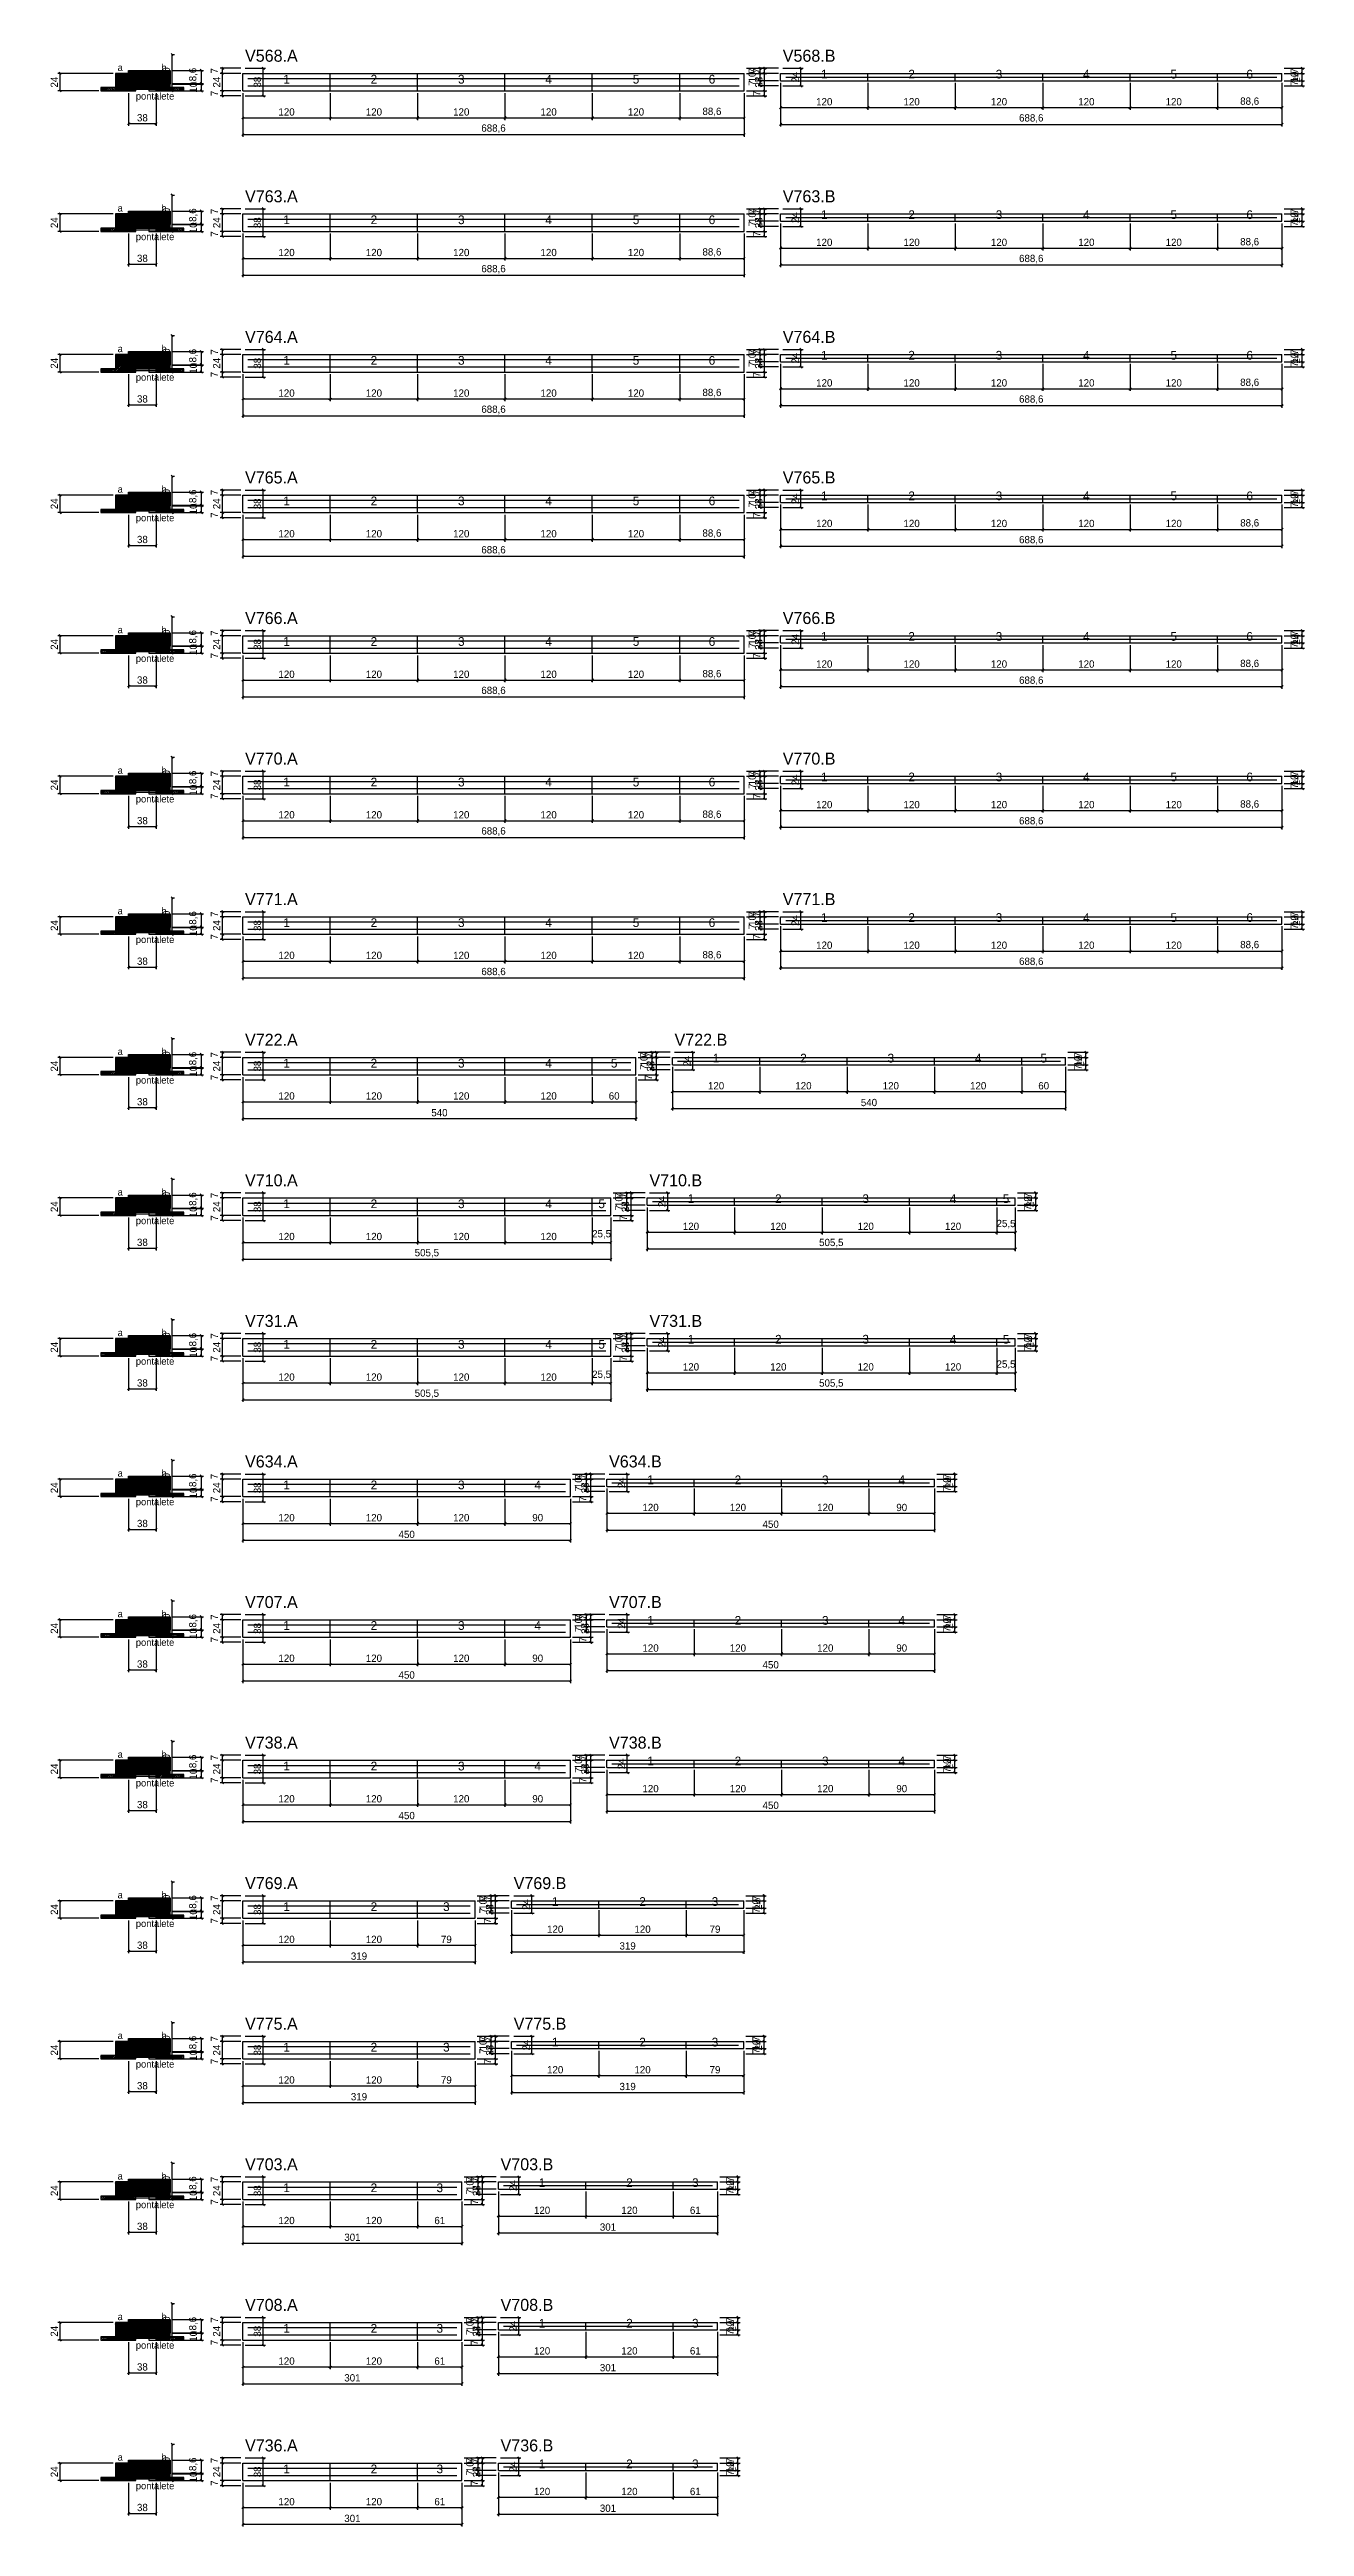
# Model space of a CAD drawing. Extents: x -10500 to 3070, y -6649 to 1250.
# Drawn here: x -69 to 1655, y -6649 to -3248 of the extents above; entities that cross this region are included whole.
import ezdxf
from ezdxf.enums import TextEntityAlignment as Align

# ---------------------------------------------------------------- set-up
doc = ezdxf.new("R2010")
doc.units = 0
for name, color, linetype in [('5', 5, 'Continuous'), ('CONCRETO', 251, 'Continuous'), ('COTA', 241, 'Continuous'), ('detalhes', 7, 'Continuous'), ('ESTRUTURACAO', 7, 'Continuous'), ('Hachura', 251, 'Continuous'), ('Madeira', 126, 'Continuous'), ('NOMENCLATURA', 7, 'Continuous'), ('Painéis', 200, 'Continuous'), ('SARR_2.2x7', 40, 'Continuous')]:
    doc.layers.add(name, color=color, linetype=linetype)
doc.dimstyles.new('PAINEL', dxfattribs={"dimtxt": 10, "dimasz": 3, "dimexe": 3, "dimexo": 3, "dimgap": 3, "dimtad": 1, "dimblk": 'OBLIQUE', "dimblk1": 'OBLIQUE', "dimcen": 2.5, "dimclrd": 4, "dimclre": 4, "dimclrt": 240, "dimazin": 3, "dimtfac": 1, "dimtmove": 0, "dimatfit": 3})

msp = doc.modelspace()

# ---------------------------------------------------------------- texts
at = {"layer": '5'}
for s, p in [('1', (257, -3289)), ('2', (377, -3289)), ('3', (497, -3289)), ('4', (617, -3289)), ('5', (737, -3289)), ('6', (841.3, -3289)), ('1', (995.6, -3282)), ('2', (1115.6, -3282)), ('3', (1235.6, -3282)), ('4', (1355.6, -3282)), ('5', (1475.6, -3282)), ('6', (1579.9, -3282)), ('1', (257, -3482)), ('2', (377, -3482)), ('3', (497, -3482)), ('4', (617, -3482)), ('5', (737, -3482)), ('6', (841.3, -3482)), ('1', (995.6, -3475)), ('2', (1115.6, -3475)), ('3', (1235.6, -3475)), ('4', (1355.6, -3475)), ('5', (1475.6, -3475)), ('6', (1579.9, -3475)), ('1', (257, -3675)), ('2', (377, -3675)), ('3', (497, -3675)), ('4', (617, -3675)), ('5', (737, -3675)), ('6', (841.3, -3675)), ('1', (995.6, -3668)), ('2', (1115.6, -3668)), ('3', (1235.6, -3668)), ('4', (1355.6, -3668)), ('5', (1475.6, -3668)), ('6', (1579.9, -3668)), ('1', (257, -3868)), ('2', (377, -3868)), ('3', (497, -3868)), ('4', (617, -3868)), ('5', (737, -3868)), ('6', (841.3, -3868)), ('1', (995.6, -3861)), ('2', (1115.6, -3861)), ('3', (1235.6, -3861)), ('4', (1355.6, -3861)), ('5', (1475.6, -3861)), ('6', (1579.9, -3861)), ('1', (257, -4061)), ('2', (377, -4061)), ('3', (497, -4061)), ('4', (617, -4061)), ('5', (737, -4061)), ('6', (841.3, -4061)), ('1', (995.6, -4054)), ('2', (1115.6, -4054)), ('3', (1235.6, -4054)), ('4', (1355.6, -4054)), ('5', (1475.6, -4054)), ('6', (1579.9, -4054)), ('1', (257, -4254)), ('2', (377, -4254)), ('3', (497, -4254)), ('4', (617, -4254)), ('5', (737, -4254)), ('6', (841.3, -4254)), ('1', (995.6, -4247)), ('2', (1115.6, -4247)), ('3', (1235.6, -4247)), ('4', (1355.6, -4247)), ('5', (1475.6, -4247)), ('6', (1579.9, -4247)), ('1', (257, -4447)), ('2', (377, -4447)), ('3', (497, -4447)), ('4', (617, -4447)), ('5', (737, -4447)), ('6', (841.3, -4447)), ('1', (995.6, -4440)), ('2', (1115.6, -4440)), ('3', (1235.6, -4440)), ('4', (1355.6, -4440)), ('5', (1475.6, -4440)), ('6', (1579.9, -4440)), ('1', (257, -4640)), ('2', (377, -4640)), ('3', (497, -4640)), ('4', (617, -4640)), ('5', (707, -4640)), ('1', (847, -4633)), ('2', (967, -4633)), ('3', (1087, -4633)), ('4', (1207, -4633)), ('5', (1297, -4633)), ('1', (257, -4833)), ('2', (377, -4833)), ('3', (497, -4833)), ('4', (617, -4833)), ('5', (689.75, -4833)), ('1', (812.5, -4826)), ('2', (932.5, -4826)), ('3', (1052.5, -4826)), ('4', (1172.5, -4826)), ('5', (1245.25, -4826)), ('1', (257, -5026)), ('2', (377, -5026)), ('3', (497, -5026)), ('4', (617, -5026)), ('5', (689.75, -5026)), ('1', (812.5, -5019)), ('2', (932.5, -5019)), ('3', (1052.5, -5019)), ('4', (1172.5, -5019)), ('5', (1245.25, -5019)), ('1', (257, -5219)), ('2', (377, -5219)), ('3', (497, -5219)), ('4', (602, -5219)), ('1', (757, -5212)), ('2', (877, -5212)), ('3', (997, -5212)), ('4', (1102, -5212)), ('1', (257, -5412)), ('2', (377, -5412)), ('3', (497, -5412)), ('4', (602, -5412)), ('1', (757, -5405)), ('2', (877, -5405)), ('3', (997, -5405)), ('4', (1102, -5405)), ('1', (257, -5605)), ('2', (377, -5605)), ('3', (497, -5605)), ('4', (602, -5605)), ('1', (757, -5598)), ('2', (877, -5598)), ('3', (997, -5598)), ('4', (1102, -5598)), ('1', (257, -5798)), ('2', (377, -5798)), ('3', (476.5, -5798)), ('1', (626, -5791)), ('2', (746, -5791)), ('3', (845.5, -5791)), ('1', (257, -5991)), ('2', (377, -5991)), ('3', (476.5, -5991)), ('1', (626, -5984)), ('2', (746, -5984)), ('3', (845.5, -5984)), ('1', (257, -6184)), ('2', (377, -6184)), ('3', (467.5, -6184)), ('1', (608, -6177)), ('2', (728, -6177)), ('3', (818.5, -6177)), ('1', (257, -6377)), ('2', (377, -6377)), ('3', (467.5, -6377)), ('1', (608, -6370)), ('2', (728, -6370)), ('3', (818.5, -6370)), ('1', (608, -6563)), ('2', (728, -6563)), ('3', (818.5, -6563)), ('1', (257, -6570)), ('2', (377, -6570)), ('3', (467.5, -6570))]:
    msp.add_text(s, height=12, dxfattribs=at).set_placement(p, align=Align.MIDDLE_CENTER)
at = {"layer": 'detalhes'}
for s, p in [('a', (25, -3277.7)), ('c', (50, -3294.5)), ('b', (85, -3277.7)), ('a', (25, -3470.7)), ('b', (85, -3470.7)), ('c', (50, -3487.5)), ('a', (25, -3663.7)), ('b', (85, -3663.7)), ('c', (50, -3680.5)), ('a', (25, -3856.7)), ('c', (50, -3873.5)), ('b', (85, -3856.7)), ('a', (25, -4049.7)), ('b', (85, -4049.7)), ('c', (50, -4066.5)), ('a', (25, -4242.7)), ('b', (85, -4242.7)), ('c', (50, -4259.5)), ('a', (25, -4435.7)), ('c', (50, -4452.5)), ('b', (85, -4435.7)), ('a', (25, -4628.7)), ('b', (85, -4628.7)), ('c', (50, -4645.5)), ('a', (25, -4821.7)), ('b', (85, -4821.7)), ('c', (50, -4838.5)), ('a', (25, -5014.7)), ('c', (50, -5031.5)), ('b', (85, -5014.7)), ('a', (25, -5207.7)), ('b', (85, -5207.7)), ('c', (50, -5224.5)), ('a', (25, -5400.7)), ('b', (85, -5400.7)), ('c', (50, -5417.5)), ('a', (25, -5593.7)), ('c', (50, -5610.5)), ('b', (85, -5593.7)), ('a', (25, -5786.7)), ('b', (85, -5786.7)), ('c', (50, -5803.5)), ('a', (25, -5979.7)), ('b', (85, -5979.7)), ('c', (50, -5996.5)), ('a', (25, -6172.7)), ('c', (50, -6189.5)), ('b', (85, -6172.7)), ('a', (25, -6365.7)), ('b', (85, -6365.7)), ('c', (50, -6382.5)), ('a', (25, -6558.7)), ('b', (85, -6558.7)), ('c', (50, -6575.5))]:
    msp.add_text(s, height=9.6, dxfattribs=at).set_placement(p)
at = {"layer": 'ESTRUTURACAO'}
for p in [(50, -3317), (50, -3510), (50, -3703), (50, -3896), (50, -4089), (50, -4282), (50, -4475), (50, -4668), (50, -4861), (50, -5054), (50, -5247), (50, -5440), (50, -5633), (50, -5826), (50, -6019), (50, -6212), (50, -6405), (50, -6598)]:
    msp.add_text('pontalete', height=9.6, dxfattribs=at).set_placement(p)
at = {"layer": 'NOMENCLATURA'}
for s, p in [('V568.A', (200, -3265)), ('V568.B', (938.6, -3265)), ('V763.A', (200, -3458)), ('V763.B', (938.6, -3458)), ('V764.A', (200, -3651)), ('V764.B', (938.6, -3651)), ('V765.A', (200, -3844)), ('V765.B', (938.6, -3844)), ('V766.A', (200, -4037)), ('V766.B', (938.6, -4037)), ('V770.A', (200, -4230)), ('V770.B', (938.6, -4230)), ('V771.A', (200, -4423)), ('V771.B', (938.6, -4423)), ('V722.A', (200, -4616)), ('V722.B', (790, -4616)), ('V710.A', (200, -4809)), ('V710.B', (755.5, -4809)), ('V731.A', (200, -5002)), ('V731.B', (755.5, -5002)), ('V634.A', (200, -5195)), ('V634.B', (700, -5195)), ('V707.A', (200, -5388)), ('V707.B', (700, -5388)), ('V738.A', (200, -5581)), ('V738.B', (700, -5581)), ('V769.A', (200, -5774)), ('V769.B', (569, -5774)), ('V775.A', (200, -5967)), ('V775.B', (569, -5967)), ('V703.A', (200, -6160)), ('V703.B', (551, -6160)), ('V708.A', (200, -6353)), ('V708.B', (551, -6353)), ('V736.A', (200, -6546)), ('V736.B', (551, -6546))]:
    msp.add_text(s, height=16.5, dxfattribs=at).set_placement(p)

# ---------------------------------------------------------------- blocks, each defined once
blk = doc.blocks.new('PAR_ESQ')
for p, q in [((-1, -1), (1, 1)), ((-1, 1), (1, -1))]:
    blk.add_line(p, q)
blk = doc.blocks.new('PAR_FUNDO_ESQ')
for p, q in [((-1, -1), (1, 1)), ((-1, 1), (1, -1))]:
    blk.add_line(p, q)
blk = doc.blocks.new('PAR_FUNDO_DIR')
for p, q in [((-1, -1), (1, 1)), ((-1, 1), (1, -1))]:
    blk.add_line(p, q)
blk = doc.blocks.new('par_int_esq')
for p, q in [((-1, -1), (1, 1)), ((-1, 1), (1, -1))]:
    blk.add_line(p, q)
blk = doc.blocks.new('par_int_dir')
for p, q in [((-1, -1), (1, 1)), ((-1, 1), (1, -1))]:
    blk.add_line(p, q)
blk = doc.blocks.new('_OBLIQUE')
at = {"color": 0, "linetype": 'BYBLOCK'}
blk.add_line((-0.5, -0.5), (0.5, 0.5), dxfattribs=at)

# ---------------------------------------------------------------- dimensions: what is measured, and where the dimension line sits
at = {"layer": 'COTA'}
for base, p1, p2 in [((100, -3305), (96, -3305), (96, -3255)), ((-54, -3305), (2, -3305), (22, -3281)), ((140, -3305), (96, -3305), (96, -3295)), ((140, -3295.6), (97, -3295.6), (97, -3277)), ((169, -3281), (197, -3281), (197, -3274)), ((169, -3305), (197, -3305), (197, -3281)), ((225, -3312), (197, -3312), (197, -3274)), ((913.6, -3312), (885.6, -3312), (885.6, -3274)), ((913.6, -3281), (885.6, -3281), (885.6, -3274)), ((913.6, -3305), (885.6, -3305), (885.6, -3281)), ((907.6, -3281), (935.6, -3281), (935.6, -3274)), ((907.6, -3291), (935.6, -3291), (935.6, -3281)), ((907.6, -3298), (935.6, -3298), (935.6, -3291)), ((963.6, -3298), (935.6, -3298), (935.6, -3274)), ((1652.2, -3298), (1624.2, -3298), (1624.2, -3274)), ((1652.2, -3281), (1624.2, -3281), (1624.2, -3274)), ((1652.2, -3291), (1624.2, -3291), (1624.2, -3281)), ((1652.2, -3298), (1624.2, -3298), (1624.2, -3291)), ((169, -3312), (197, -3312), (197, -3305)), ((913.6, -3312), (885.6, -3312), (885.6, -3305)), ((100, -3498), (96, -3498), (96, -3448)), ((140, -3488.6), (97, -3488.6), (97, -3470)), ((169, -3474), (197, -3474), (197, -3467)), ((225, -3505), (197, -3505), (197, -3467)), ((913.6, -3505), (885.6, -3505), (885.6, -3467)), ((913.6, -3474), (885.6, -3474), (885.6, -3467)), ((907.6, -3474), (935.6, -3474), (935.6, -3467)), ((963.6, -3491), (935.6, -3491), (935.6, -3467)), ((1652.2, -3491), (1624.2, -3491), (1624.2, -3467)), ((1652.2, -3474), (1624.2, -3474), (1624.2, -3467)), ((-54, -3498), (2, -3498), (22, -3474)), ((140, -3498), (96, -3498), (96, -3488)), ((169, -3505), (197, -3505), (197, -3498)), ((169, -3498), (197, -3498), (197, -3474)), ((913.6, -3498), (885.6, -3498), (885.6, -3474)), ((913.6, -3505), (885.6, -3505), (885.6, -3498)), ((907.6, -3484), (935.6, -3484), (935.6, -3474)), ((907.6, -3491), (935.6, -3491), (935.6, -3484)), ((1652.2, -3484), (1624.2, -3484), (1624.2, -3474)), ((1652.2, -3491), (1624.2, -3491), (1624.2, -3484)), ((-54, -3691), (2, -3691), (22, -3667)), ((100, -3691), (96, -3691), (96, -3641)), ((140, -3681.6), (97, -3681.6), (97, -3663)), ((169, -3667), (197, -3667), (197, -3660)), ((169, -3691), (197, -3691), (197, -3667)), ((225, -3698), (197, -3698), (197, -3660)), ((913.6, -3698), (885.6, -3698), (885.6, -3660)), ((913.6, -3667), (885.6, -3667), (885.6, -3660)), ((913.6, -3691), (885.6, -3691), (885.6, -3667)), ((907.6, -3667), (935.6, -3667), (935.6, -3660)), ((907.6, -3677), (935.6, -3677), (935.6, -3667)), ((963.6, -3684), (935.6, -3684), (935.6, -3660)), ((1652.2, -3684), (1624.2, -3684), (1624.2, -3660)), ((1652.2, -3667), (1624.2, -3667), (1624.2, -3660)), ((1652.2, -3677), (1624.2, -3677), (1624.2, -3667)), ((140, -3691), (96, -3691), (96, -3681)), ((169, -3698), (197, -3698), (197, -3691)), ((913.6, -3698), (885.6, -3698), (885.6, -3691)), ((907.6, -3684), (935.6, -3684), (935.6, -3677)), ((1652.2, -3684), (1624.2, -3684), (1624.2, -3677)), ((100, -3884), (96, -3884), (96, -3834)), ((-54, -3884), (2, -3884), (22, -3860)), ((140, -3884), (96, -3884), (96, -3874)), ((140, -3874.6), (97, -3874.6), (97, -3856)), ((169, -3860), (197, -3860), (197, -3853)), ((169, -3884), (197, -3884), (197, -3860)), ((225, -3891), (197, -3891), (197, -3853)), ((913.6, -3891), (885.6, -3891), (885.6, -3853)), ((913.6, -3860), (885.6, -3860), (885.6, -3853)), ((913.6, -3884), (885.6, -3884), (885.6, -3860)), ((907.6, -3860), (935.6, -3860), (935.6, -3853)), ((907.6, -3870), (935.6, -3870), (935.6, -3860)), ((907.6, -3877), (935.6, -3877), (935.6, -3870)), ((963.6, -3877), (935.6, -3877), (935.6, -3853)), ((1652.2, -3877), (1624.2, -3877), (1624.2, -3853)), ((1652.2, -3860), (1624.2, -3860), (1624.2, -3853)), ((1652.2, -3870), (1624.2, -3870), (1624.2, -3860)), ((1652.2, -3877), (1624.2, -3877), (1624.2, -3870)), ((169, -3891), (197, -3891), (197, -3884)), ((913.6, -3891), (885.6, -3891), (885.6, -3884)), ((100, -4077), (96, -4077), (96, -4027)), ((140, -4067.6), (97, -4067.6), (97, -4049)), ((169, -4053), (197, -4053), (197, -4046)), ((225, -4084), (197, -4084), (197, -4046)), ((913.6, -4084), (885.6, -4084), (885.6, -4046)), ((913.6, -4053), (885.6, -4053), (885.6, -4046)), ((907.6, -4053), (935.6, -4053), (935.6, -4046)), ((963.6, -4070), (935.6, -4070), (935.6, -4046)), ((1652.2, -4070), (1624.2, -4070), (1624.2, -4046)), ((1652.2, -4053), (1624.2, -4053), (1624.2, -4046)), ((-54, -4077), (2, -4077), (22, -4053)), ((140, -4077), (96, -4077), (96, -4067)), ((169, -4084), (197, -4084), (197, -4077)), ((169, -4077), (197, -4077), (197, -4053)), ((913.6, -4077), (885.6, -4077), (885.6, -4053)), ((913.6, -4084), (885.6, -4084), (885.6, -4077)), ((907.6, -4063), (935.6, -4063), (935.6, -4053)), ((907.6, -4070), (935.6, -4070), (935.6, -4063)), ((1652.2, -4063), (1624.2, -4063), (1624.2, -4053)), ((1652.2, -4070), (1624.2, -4070), (1624.2, -4063)), ((-54, -4270), (2, -4270), (22, -4246)), ((100, -4270), (96, -4270), (96, -4220)), ((140, -4260.6), (97, -4260.6), (97, -4242)), ((169, -4246), (197, -4246), (197, -4239)), ((169, -4270), (197, -4270), (197, -4246)), ((225, -4277), (197, -4277), (197, -4239)), ((913.6, -4277), (885.6, -4277), (885.6, -4239)), ((913.6, -4246), (885.6, -4246), (885.6, -4239)), ((913.6, -4270), (885.6, -4270), (885.6, -4246)), ((907.6, -4246), (935.6, -4246), (935.6, -4239)), ((907.6, -4256), (935.6, -4256), (935.6, -4246)), ((963.6, -4263), (935.6, -4263), (935.6, -4239)), ((1652.2, -4263), (1624.2, -4263), (1624.2, -4239)), ((1652.2, -4246), (1624.2, -4246), (1624.2, -4239)), ((1652.2, -4256), (1624.2, -4256), (1624.2, -4246)), ((140, -4270), (96, -4270), (96, -4260)), ((169, -4277), (197, -4277), (197, -4270)), ((913.6, -4277), (885.6, -4277), (885.6, -4270)), ((907.6, -4263), (935.6, -4263), (935.6, -4256)), ((1652.2, -4263), (1624.2, -4263), (1624.2, -4256)), ((100, -4463), (96, -4463), (96, -4413)), ((-54, -4463), (2, -4463), (22, -4439)), ((140, -4463), (96, -4463), (96, -4453)), ((140, -4453.6), (97, -4453.6), (97, -4435)), ((169, -4439), (197, -4439), (197, -4432)), ((169, -4463), (197, -4463), (197, -4439)), ((225, -4470), (197, -4470), (197, -4432)), ((913.6, -4470), (885.6, -4470), (885.6, -4432)), ((913.6, -4439), (885.6, -4439), (885.6, -4432)), ((913.6, -4463), (885.6, -4463), (885.6, -4439)), ((907.6, -4439), (935.6, -4439), (935.6, -4432)), ((907.6, -4449), (935.6, -4449), (935.6, -4439)), ((907.6, -4456), (935.6, -4456), (935.6, -4449)), ((963.6, -4456), (935.6, -4456), (935.6, -4432)), ((1652.2, -4456), (1624.2, -4456), (1624.2, -4432)), ((1652.2, -4439), (1624.2, -4439), (1624.2, -4432)), ((1652.2, -4449), (1624.2, -4449), (1624.2, -4439)), ((1652.2, -4456), (1624.2, -4456), (1624.2, -4449)), ((169, -4470), (197, -4470), (197, -4463)), ((913.6, -4470), (885.6, -4470), (885.6, -4463)), ((100, -4656), (96, -4656), (96, -4606)), ((140, -4646.6), (97, -4646.6), (97, -4628)), ((169, -4632), (197, -4632), (197, -4625)), ((225, -4663), (197, -4663), (197, -4625)), ((765, -4663), (737, -4663), (737, -4625)), ((765, -4632), (737, -4632), (737, -4625)), ((759, -4632), (787, -4632), (787, -4625)), ((815, -4649), (787, -4649), (787, -4625)), ((1355, -4649), (1327, -4649), (1327, -4625)), ((1355, -4632), (1327, -4632), (1327, -4625)), ((-54, -4656), (2, -4656), (22, -4632)), ((140, -4656), (96, -4656), (96, -4646)), ((169, -4663), (197, -4663), (197, -4656)), ((169, -4656), (197, -4656), (197, -4632)), ((765, -4656), (737, -4656), (737, -4632)), ((765, -4663), (737, -4663), (737, -4656)), ((759, -4642), (787, -4642), (787, -4632)), ((759, -4649), (787, -4649), (787, -4642)), ((1355, -4642), (1327, -4642), (1327, -4632)), ((1355, -4649), (1327, -4649), (1327, -4642)), ((-54, -4849), (2, -4849), (22, -4825)), ((100, -4849), (96, -4849), (96, -4799)), ((140, -4839.6), (97, -4839.6), (97, -4821)), ((169, -4825), (197, -4825), (197, -4818)), ((169, -4849), (197, -4849), (197, -4825)), ((225, -4856), (197, -4856), (197, -4818)), ((730.5, -4856), (702.5, -4856), (702.5, -4818)), ((730.5, -4825), (702.5, -4825), (702.5, -4818)), ((730.5, -4849), (702.5, -4849), (702.5, -4825)), ((724.5, -4825), (752.5, -4825), (752.5, -4818)), ((724.5, -4835), (752.5, -4835), (752.5, -4825)), ((780.5, -4842), (752.5, -4842), (752.5, -4818)), ((1286, -4842), (1258, -4842), (1258, -4818)), ((1286, -4825), (1258, -4825), (1258, -4818)), ((1286, -4835), (1258, -4835), (1258, -4825)), ((140, -4849), (96, -4849), (96, -4839)), ((169, -4856), (197, -4856), (197, -4849)), ((730.5, -4856), (702.5, -4856), (702.5, -4849)), ((724.5, -4842), (752.5, -4842), (752.5, -4835)), ((1286, -4842), (1258, -4842), (1258, -4835)), ((100, -5042), (96, -5042), (96, -4992)), ((-54, -5042), (2, -5042), (22, -5018)), ((140, -5042), (96, -5042), (96, -5032)), ((140, -5032.6), (97, -5032.6), (97, -5014)), ((169, -5018), (197, -5018), (197, -5011)), ((169, -5042), (197, -5042), (197, -5018)), ((225, -5049), (197, -5049), (197, -5011)), ((730.5, -5049), (702.5, -5049), (702.5, -5011)), ((730.5, -5018), (702.5, -5018), (702.5, -5011)), ((730.5, -5042), (702.5, -5042), (702.5, -5018)), ((724.5, -5018), (752.5, -5018), (752.5, -5011)), ((724.5, -5028), (752.5, -5028), (752.5, -5018)), ((724.5, -5035), (752.5, -5035), (752.5, -5028)), ((780.5, -5035), (752.5, -5035), (752.5, -5011)), ((1286, -5035), (1258, -5035), (1258, -5011)), ((1286, -5018), (1258, -5018), (1258, -5011)), ((1286, -5028), (1258, -5028), (1258, -5018)), ((1286, -5035), (1258, -5035), (1258, -5028)), ((169, -5049), (197, -5049), (197, -5042)), ((730.5, -5049), (702.5, -5049), (702.5, -5042)), ((100, -5235), (96, -5235), (96, -5185)), ((140, -5225.6), (97, -5225.6), (97, -5207)), ((169, -5211), (197, -5211), (197, -5204)), ((225, -5242), (197, -5242), (197, -5204)), ((675, -5242), (647, -5242), (647, -5204)), ((675, -5211), (647, -5211), (647, -5204)), ((669, -5211), (697, -5211), (697, -5204)), ((725, -5228), (697, -5228), (697, -5204)), ((1175, -5228), (1147, -5228), (1147, -5204)), ((1175, -5211), (1147, -5211), (1147, -5204)), ((-54, -5235), (2, -5235), (22, -5211)), ((140, -5235), (96, -5235), (96, -5225)), ((169, -5242), (197, -5242), (197, -5235)), ((169, -5235), (197, -5235), (197, -5211)), ((675, -5235), (647, -5235), (647, -5211)), ((675, -5242), (647, -5242), (647, -5235)), ((669, -5221), (697, -5221), (697, -5211)), ((669, -5228), (697, -5228), (697, -5221)), ((1175, -5221), (1147, -5221), (1147, -5211)), ((1175, -5228), (1147, -5228), (1147, -5221)), ((-54, -5428), (2, -5428), (22, -5404)), ((100, -5428), (96, -5428), (96, -5378)), ((140, -5418.6), (97, -5418.6), (97, -5400)), ((169, -5404), (197, -5404), (197, -5397)), ((169, -5428), (197, -5428), (197, -5404)), ((225, -5435), (197, -5435), (197, -5397)), ((675, -5435), (647, -5435), (647, -5397)), ((675, -5404), (647, -5404), (647, -5397)), ((675, -5428), (647, -5428), (647, -5404)), ((669, -5404), (697, -5404), (697, -5397)), ((669, -5414), (697, -5414), (697, -5404)), ((725, -5421), (697, -5421), (697, -5397)), ((1175, -5421), (1147, -5421), (1147, -5397)), ((1175, -5404), (1147, -5404), (1147, -5397)), ((1175, -5414), (1147, -5414), (1147, -5404)), ((140, -5428), (96, -5428), (96, -5418)), ((169, -5435), (197, -5435), (197, -5428)), ((675, -5435), (647, -5435), (647, -5428)), ((669, -5421), (697, -5421), (697, -5414)), ((1175, -5421), (1147, -5421), (1147, -5414)), ((100, -5621), (96, -5621), (96, -5571)), ((-54, -5621), (2, -5621), (22, -5597)), ((140, -5621), (96, -5621), (96, -5611)), ((140, -5611.6), (97, -5611.6), (97, -5593)), ((169, -5597), (197, -5597), (197, -5590)), ((169, -5621), (197, -5621), (197, -5597)), ((225, -5628), (197, -5628), (197, -5590)), ((675, -5628), (647, -5628), (647, -5590)), ((675, -5597), (647, -5597), (647, -5590)), ((675, -5621), (647, -5621), (647, -5597)), ((669, -5597), (697, -5597), (697, -5590)), ((669, -5607), (697, -5607), (697, -5597)), ((669, -5614), (697, -5614), (697, -5607)), ((725, -5614), (697, -5614), (697, -5590)), ((1175, -5614), (1147, -5614), (1147, -5590)), ((1175, -5597), (1147, -5597), (1147, -5590)), ((1175, -5607), (1147, -5607), (1147, -5597)), ((1175, -5614), (1147, -5614), (1147, -5607)), ((169, -5628), (197, -5628), (197, -5621)), ((675, -5628), (647, -5628), (647, -5621)), ((100, -5814), (96, -5814), (96, -5764)), ((-54, -5814), (2, -5814), (22, -5790)), ((140, -5814), (96, -5814), (96, -5804)), ((140, -5804.6), (97, -5804.6), (97, -5786)), ((169, -5790), (197, -5790), (197, -5783)), ((169, -5821), (197, -5821), (197, -5814)), ((169, -5814), (197, -5814), (197, -5790)), ((225, -5821), (197, -5821), (197, -5783)), ((544, -5821), (516, -5821), (516, -5783)), ((544, -5790), (516, -5790), (516, -5783)), ((544, -5814), (516, -5814), (516, -5790)), ((544, -5821), (516, -5821), (516, -5814)), ((538, -5790), (566, -5790), (566, -5783)), ((538, -5800), (566, -5800), (566, -5790)), ((538, -5807), (566, -5807), (566, -5800)), ((594, -5807), (566, -5807), (566, -5783)), ((913, -5807), (885, -5807), (885, -5783)), ((913, -5790), (885, -5790), (885, -5783)), ((913, -5800), (885, -5800), (885, -5790)), ((913, -5807), (885, -5807), (885, -5800)), ((-54, -6007), (2, -6007), (22, -5983)), ((100, -6007), (96, -6007), (96, -5957)), ((140, -5997.6), (97, -5997.6), (97, -5979)), ((169, -5983), (197, -5983), (197, -5976)), ((169, -6007), (197, -6007), (197, -5983)), ((225, -6014), (197, -6014), (197, -5976)), ((544, -6014), (516, -6014), (516, -5976)), ((544, -5983), (516, -5983), (516, -5976)), ((544, -6007), (516, -6007), (516, -5983)), ((538, -5983), (566, -5983), (566, -5976)), ((538, -5993), (566, -5993), (566, -5983)), ((594, -6000), (566, -6000), (566, -5976)), ((913, -6000), (885, -6000), (885, -5976)), ((913, -5983), (885, -5983), (885, -5976)), ((913, -5993), (885, -5993), (885, -5983)), ((140, -6007), (96, -6007), (96, -5997)), ((169, -6014), (197, -6014), (197, -6007)), ((544, -6014), (516, -6014), (516, -6007)), ((538, -6000), (566, -6000), (566, -5993)), ((913, -6000), (885, -6000), (885, -5993)), ((100, -6200), (96, -6200), (96, -6150)), ((-54, -6200), (2, -6200), (22, -6176)), ((140, -6200), (96, -6200), (96, -6190)), ((140, -6190.6), (97, -6190.6), (97, -6172)), ((169, -6176), (197, -6176), (197, -6169)), ((169, -6200), (197, -6200), (197, -6176)), ((225, -6207), (197, -6207), (197, -6169)), ((526, -6207), (498, -6207), (498, -6169)), ((526, -6176), (498, -6176), (498, -6169)), ((526, -6200), (498, -6200), (498, -6176)), ((520, -6176), (548, -6176), (548, -6169)), ((520, -6186), (548, -6186), (548, -6176)), ((520, -6193), (548, -6193), (548, -6186)), ((576, -6193), (548, -6193), (548, -6169)), ((877, -6193), (849, -6193), (849, -6169)), ((877, -6176), (849, -6176), (849, -6169)), ((877, -6186), (849, -6186), (849, -6176)), ((877, -6193), (849, -6193), (849, -6186)), ((169, -6207), (197, -6207), (197, -6200)), ((526, -6207), (498, -6207), (498, -6200)), ((100, -6393), (96, -6393), (96, -6343)), ((-54, -6393), (2, -6393), (22, -6369)), ((140, -6393), (96, -6393), (96, -6383)), ((140, -6383.6), (97, -6383.6), (97, -6365)), ((169, -6369), (197, -6369), (197, -6362)), ((169, -6400), (197, -6400), (197, -6393)), ((169, -6393), (197, -6393), (197, -6369)), ((225, -6400), (197, -6400), (197, -6362)), ((526, -6400), (498, -6400), (498, -6362)), ((526, -6369), (498, -6369), (498, -6362)), ((526, -6393), (498, -6393), (498, -6369)), ((526, -6400), (498, -6400), (498, -6393)), ((520, -6369), (548, -6369), (548, -6362)), ((520, -6379), (548, -6379), (548, -6369)), ((520, -6386), (548, -6386), (548, -6379)), ((576, -6386), (548, -6386), (548, -6362)), ((877, -6386), (849, -6386), (849, -6362)), ((877, -6369), (849, -6369), (849, -6362)), ((877, -6379), (849, -6379), (849, -6369)), ((877, -6386), (849, -6386), (849, -6379)), ((-54, -6586), (2, -6586), (22, -6562)), ((100, -6586), (96, -6586), (96, -6536)), ((140, -6576.6), (97, -6576.6), (97, -6558)), ((169, -6562), (197, -6562), (197, -6555)), ((169, -6586), (197, -6586), (197, -6562)), ((225, -6593), (197, -6593), (197, -6555)), ((526, -6593), (498, -6593), (498, -6555)), ((526, -6562), (498, -6562), (498, -6555)), ((526, -6586), (498, -6586), (498, -6562)), ((520, -6562), (548, -6562), (548, -6555)), ((520, -6572), (548, -6572), (548, -6562)), ((576, -6579), (548, -6579), (548, -6555)), ((877, -6579), (849, -6579), (849, -6555)), ((877, -6562), (849, -6562), (849, -6555)), ((877, -6572), (849, -6572), (849, -6562)), ((140, -6586), (96, -6586), (96, -6576)), ((169, -6593), (197, -6593), (197, -6586)), ((526, -6593), (498, -6593), (498, -6586)), ((520, -6579), (548, -6579), (548, -6572)), ((877, -6579), (849, -6579), (849, -6572))]:
    msp.add_linear_dim(base=base, p1=p1, p2=p2, angle=90, dimstyle='PAINEL', dxfattribs=at).render()
for base, p1, p2 in [((935.6, -3328), (935.6, -3291), (1055.6, -3291)), ((935.6, -3351), (935.6, -3291), (1624.2, -3291)), ((1055.6, -3328), (1055.6, -3291), (1175.6, -3291)), ((1175.6, -3328), (1175.6, -3291), (1295.6, -3291)), ((1295.6, -3328), (1295.6, -3291), (1415.6, -3291)), ((1415.6, -3328), (1415.6, -3291), (1535.6, -3291)), ((1535.6, -3328), (1535.6, -3291), (1624.2, -3291)), ((40, -3350), (40, -3305), (78, -3305)), ((197, -3342), (197, -3305), (317, -3305)), ((197, -3365), (197, -3305), (885.6, -3305)), ((317, -3342), (317, -3305), (437, -3305)), ((437, -3342), (437, -3305), (557, -3305)), ((557, -3342), (557, -3305), (677, -3305)), ((677, -3342), (677, -3305), (797, -3305)), ((797, -3342), (797, -3305), (885.6, -3305)), ((40, -3543), (40, -3498), (78, -3498)), ((197, -3535), (197, -3498), (317, -3498)), ((197, -3558), (197, -3498), (885.6, -3498)), ((317, -3535), (317, -3498), (437, -3498)), ((437, -3535), (437, -3498), (557, -3498)), ((557, -3535), (557, -3498), (677, -3498)), ((677, -3535), (677, -3498), (797, -3498)), ((797, -3535), (797, -3498), (885.6, -3498)), ((935.6, -3521), (935.6, -3484), (1055.6, -3484)), ((935.6, -3544), (935.6, -3484), (1624.2, -3484)), ((1055.6, -3521), (1055.6, -3484), (1175.6, -3484)), ((1175.6, -3521), (1175.6, -3484), (1295.6, -3484)), ((1295.6, -3521), (1295.6, -3484), (1415.6, -3484)), ((1415.6, -3521), (1415.6, -3484), (1535.6, -3484)), ((1535.6, -3521), (1535.6, -3484), (1624.2, -3484)), ((40, -3736), (40, -3691), (78, -3691)), ((197, -3728), (197, -3691), (317, -3691)), ((197, -3751), (197, -3691), (885.6, -3691)), ((317, -3728), (317, -3691), (437, -3691)), ((437, -3728), (437, -3691), (557, -3691)), ((557, -3728), (557, -3691), (677, -3691)), ((677, -3728), (677, -3691), (797, -3691)), ((797, -3728), (797, -3691), (885.6, -3691)), ((935.6, -3714), (935.6, -3677), (1055.6, -3677)), ((935.6, -3737), (935.6, -3677), (1624.2, -3677)), ((1055.6, -3714), (1055.6, -3677), (1175.6, -3677)), ((1175.6, -3714), (1175.6, -3677), (1295.6, -3677)), ((1295.6, -3714), (1295.6, -3677), (1415.6, -3677)), ((1415.6, -3714), (1415.6, -3677), (1535.6, -3677)), ((1535.6, -3714), (1535.6, -3677), (1624.2, -3677)), ((935.6, -3907), (935.6, -3870), (1055.6, -3870)), ((935.6, -3930), (935.6, -3870), (1624.2, -3870)), ((1055.6, -3907), (1055.6, -3870), (1175.6, -3870)), ((1175.6, -3907), (1175.6, -3870), (1295.6, -3870)), ((1295.6, -3907), (1295.6, -3870), (1415.6, -3870)), ((1415.6, -3907), (1415.6, -3870), (1535.6, -3870)), ((1535.6, -3907), (1535.6, -3870), (1624.2, -3870)), ((40, -3929), (40, -3884), (78, -3884)), ((197, -3921), (197, -3884), (317, -3884)), ((197, -3944), (197, -3884), (885.6, -3884)), ((317, -3921), (317, -3884), (437, -3884)), ((437, -3921), (437, -3884), (557, -3884)), ((557, -3921), (557, -3884), (677, -3884)), ((677, -3921), (677, -3884), (797, -3884)), ((797, -3921), (797, -3884), (885.6, -3884)), ((40, -4122), (40, -4077), (78, -4077)), ((197, -4114), (197, -4077), (317, -4077)), ((197, -4137), (197, -4077), (885.6, -4077)), ((317, -4114), (317, -4077), (437, -4077)), ((437, -4114), (437, -4077), (557, -4077)), ((557, -4114), (557, -4077), (677, -4077)), ((677, -4114), (677, -4077), (797, -4077)), ((797, -4114), (797, -4077), (885.6, -4077)), ((935.6, -4100), (935.6, -4063), (1055.6, -4063)), ((935.6, -4123), (935.6, -4063), (1624.2, -4063)), ((1055.6, -4100), (1055.6, -4063), (1175.6, -4063)), ((1175.6, -4100), (1175.6, -4063), (1295.6, -4063)), ((1295.6, -4100), (1295.6, -4063), (1415.6, -4063)), ((1415.6, -4100), (1415.6, -4063), (1535.6, -4063)), ((1535.6, -4100), (1535.6, -4063), (1624.2, -4063)), ((40, -4315), (40, -4270), (78, -4270)), ((197, -4307), (197, -4270), (317, -4270)), ((197, -4330), (197, -4270), (885.6, -4270)), ((317, -4307), (317, -4270), (437, -4270)), ((437, -4307), (437, -4270), (557, -4270)), ((557, -4307), (557, -4270), (677, -4270)), ((677, -4307), (677, -4270), (797, -4270)), ((797, -4307), (797, -4270), (885.6, -4270)), ((935.6, -4293), (935.6, -4256), (1055.6, -4256)), ((935.6, -4316), (935.6, -4256), (1624.2, -4256)), ((1055.6, -4293), (1055.6, -4256), (1175.6, -4256)), ((1175.6, -4293), (1175.6, -4256), (1295.6, -4256)), ((1295.6, -4293), (1295.6, -4256), (1415.6, -4256)), ((1415.6, -4293), (1415.6, -4256), (1535.6, -4256)), ((1535.6, -4293), (1535.6, -4256), (1624.2, -4256)), ((935.6, -4486), (935.6, -4449), (1055.6, -4449)), ((935.6, -4509), (935.6, -4449), (1624.2, -4449)), ((1055.6, -4486), (1055.6, -4449), (1175.6, -4449)), ((1175.6, -4486), (1175.6, -4449), (1295.6, -4449)), ((1295.6, -4486), (1295.6, -4449), (1415.6, -4449)), ((1415.6, -4486), (1415.6, -4449), (1535.6, -4449)), ((1535.6, -4486), (1535.6, -4449), (1624.2, -4449)), ((40, -4508), (40, -4463), (78, -4463)), ((197, -4500), (197, -4463), (317, -4463)), ((197, -4523), (197, -4463), (885.6, -4463)), ((317, -4500), (317, -4463), (437, -4463)), ((437, -4500), (437, -4463), (557, -4463)), ((557, -4500), (557, -4463), (677, -4463)), ((677, -4500), (677, -4463), (797, -4463)), ((797, -4500), (797, -4463), (885.6, -4463)), ((40, -4701), (40, -4656), (78, -4656)), ((197, -4693), (197, -4656), (317, -4656)), ((197, -4716), (197, -4656), (737, -4656)), ((317, -4693), (317, -4656), (437, -4656)), ((437, -4693), (437, -4656), (557, -4656)), ((557, -4693), (557, -4656), (677, -4656)), ((677, -4693), (677, -4656), (737, -4656)), ((787, -4679), (787, -4642), (907, -4642)), ((787, -4702), (787, -4642), (1327, -4642)), ((907, -4679), (907, -4642), (1027, -4642)), ((1027, -4679), (1027, -4642), (1147, -4642)), ((1147, -4679), (1147, -4642), (1267, -4642)), ((1267, -4679), (1267, -4642), (1327, -4642)), ((40, -4894), (40, -4849), (78, -4849)), ((197, -4886), (197, -4849), (317, -4849)), ((197, -4909), (197, -4849), (702.5, -4849)), ((317, -4886), (317, -4849), (437, -4849)), ((437, -4886), (437, -4849), (557, -4849)), ((557, -4886), (557, -4849), (677, -4849)), ((677, -4886), (677, -4849), (702.5, -4849)), ((752.5, -4872), (752.5, -4835), (872.5, -4835)), ((752.5, -4895), (752.5, -4835), (1258, -4835)), ((872.5, -4872), (872.5, -4835), (992.5, -4835)), ((992.5, -4872), (992.5, -4835), (1112.5, -4835)), ((1112.5, -4872), (1112.5, -4835), (1232.5, -4835)), ((1232.5, -4872), (1232.5, -4835), (1258, -4835)), ((752.5, -5065), (752.5, -5028), (872.5, -5028)), ((752.5, -5088), (752.5, -5028), (1258, -5028)), ((872.5, -5065), (872.5, -5028), (992.5, -5028)), ((992.5, -5065), (992.5, -5028), (1112.5, -5028)), ((1112.5, -5065), (1112.5, -5028), (1232.5, -5028)), ((1232.5, -5065), (1232.5, -5028), (1258, -5028)), ((40, -5087), (40, -5042), (78, -5042)), ((197, -5079), (197, -5042), (317, -5042)), ((197, -5102), (197, -5042), (702.5, -5042)), ((317, -5079), (317, -5042), (437, -5042)), ((437, -5079), (437, -5042), (557, -5042)), ((557, -5079), (557, -5042), (677, -5042)), ((677, -5079), (677, -5042), (702.5, -5042)), ((40, -5280), (40, -5235), (78, -5235)), ((197, -5272), (197, -5235), (317, -5235)), ((197, -5295), (197, -5235), (647, -5235)), ((317, -5272), (317, -5235), (437, -5235)), ((437, -5272), (437, -5235), (557, -5235)), ((557, -5272), (557, -5235), (647, -5235)), ((697, -5258), (697, -5221), (817, -5221)), ((697, -5281), (697, -5221), (1147, -5221)), ((817, -5258), (817, -5221), (937, -5221)), ((937, -5258), (937, -5221), (1057, -5221)), ((1057, -5258), (1057, -5221), (1147, -5221)), ((40, -5473), (40, -5428), (78, -5428)), ((197, -5465), (197, -5428), (317, -5428)), ((197, -5488), (197, -5428), (647, -5428)), ((317, -5465), (317, -5428), (437, -5428)), ((437, -5465), (437, -5428), (557, -5428)), ((557, -5465), (557, -5428), (647, -5428)), ((697, -5451), (697, -5414), (817, -5414)), ((697, -5474), (697, -5414), (1147, -5414)), ((817, -5451), (817, -5414), (937, -5414)), ((937, -5451), (937, -5414), (1057, -5414)), ((1057, -5451), (1057, -5414), (1147, -5414)), ((697, -5644), (697, -5607), (817, -5607)), ((697, -5667), (697, -5607), (1147, -5607)), ((817, -5644), (817, -5607), (937, -5607)), ((937, -5644), (937, -5607), (1057, -5607)), ((1057, -5644), (1057, -5607), (1147, -5607)), ((40, -5666), (40, -5621), (78, -5621)), ((197, -5658), (197, -5621), (317, -5621)), ((197, -5681), (197, -5621), (647, -5621)), ((317, -5658), (317, -5621), (437, -5621)), ((437, -5658), (437, -5621), (557, -5621)), ((557, -5658), (557, -5621), (647, -5621)), ((40, -5859), (40, -5814), (78, -5814)), ((197, -5851), (197, -5814), (317, -5814)), ((197, -5874), (197, -5814), (516, -5814)), ((317, -5851), (317, -5814), (437, -5814)), ((437, -5851), (437, -5814), (516, -5814)), ((566, -5837), (566, -5800), (686, -5800)), ((566, -5860), (566, -5800), (885, -5800)), ((686, -5837), (686, -5800), (806, -5800)), ((806, -5837), (806, -5800), (885, -5800)), ((40, -6052), (40, -6007), (78, -6007)), ((197, -6044), (197, -6007), (317, -6007)), ((197, -6067), (197, -6007), (516, -6007)), ((317, -6044), (317, -6007), (437, -6007)), ((437, -6044), (437, -6007), (516, -6007)), ((566, -6030), (566, -5993), (686, -5993)), ((566, -6053), (566, -5993), (885, -5993)), ((686, -6030), (686, -5993), (806, -5993)), ((806, -6030), (806, -5993), (885, -5993)), ((548, -6223), (548, -6186), (668, -6186)), ((548, -6246), (548, -6186), (849, -6186)), ((668, -6223), (668, -6186), (788, -6186)), ((788, -6223), (788, -6186), (849, -6186)), ((40, -6245), (40, -6200), (78, -6200)), ((197, -6237), (197, -6200), (317, -6200)), ((197, -6260), (197, -6200), (498, -6200)), ((317, -6237), (317, -6200), (437, -6200)), ((437, -6237), (437, -6200), (498, -6200)), ((40, -6438), (40, -6393), (78, -6393)), ((197, -6430), (197, -6393), (317, -6393)), ((197, -6453), (197, -6393), (498, -6393)), ((317, -6430), (317, -6393), (437, -6393)), ((437, -6430), (437, -6393), (498, -6393)), ((548, -6416), (548, -6379), (668, -6379)), ((548, -6439), (548, -6379), (849, -6379)), ((668, -6416), (668, -6379), (788, -6379)), ((788, -6416), (788, -6379), (849, -6379)), ((40, -6631), (40, -6586), (78, -6586)), ((197, -6623), (197, -6586), (317, -6586)), ((197, -6646), (197, -6586), (498, -6586)), ((317, -6623), (317, -6586), (437, -6586)), ((437, -6623), (437, -6586), (498, -6586)), ((548, -6609), (548, -6572), (668, -6572)), ((548, -6632), (548, -6572), (849, -6572)), ((668, -6609), (668, -6572), (788, -6572)), ((788, -6609), (788, -6572), (849, -6572))]:
    msp.add_linear_dim(base=base, p1=p1, p2=p2, dimstyle='PAINEL', dxfattribs=at).render()

# ---------------------------------------------------------------- hatches: boundary and pattern name
at = {"layer": 'COTA'}
h = msp.add_hatch(dxfattribs=at)
h.set_pattern_fill('ANSI31', scale=0.4)
h.paths.add_polyline_path([(40, -3297), (40, -3277), (97, -3277), (97, -3295.6), (78, -3295.6), (78, -3297)])
h = msp.add_hatch(dxfattribs=at)
h.set_pattern_fill('ANSI31', scale=0.4)
h.paths.add_polyline_path([(40, -3490), (40, -3470), (97, -3470), (97, -3488.6), (78, -3488.6), (78, -3490)])
h = msp.add_hatch(dxfattribs=at)
h.set_pattern_fill('ANSI31', scale=0.4)
h.paths.add_polyline_path([(40, -3683), (40, -3663), (97, -3663), (97, -3681.6), (78, -3681.6), (78, -3683)])
h = msp.add_hatch(dxfattribs=at)
h.set_pattern_fill('ANSI31', scale=0.4)
h.paths.add_polyline_path([(40, -3876), (40, -3856), (97, -3856), (97, -3874.6), (78, -3874.6), (78, -3876)])
h = msp.add_hatch(dxfattribs=at)
h.set_pattern_fill('ANSI31', scale=0.4)
h.paths.add_polyline_path([(40, -4069), (40, -4049), (97, -4049), (97, -4067.6), (78, -4067.6), (78, -4069)])
h = msp.add_hatch(dxfattribs=at)
h.set_pattern_fill('ANSI31', scale=0.4)
h.paths.add_polyline_path([(40, -4262), (40, -4242), (97, -4242), (97, -4260.6), (78, -4260.6), (78, -4262)])
h = msp.add_hatch(dxfattribs=at)
h.set_pattern_fill('ANSI31', scale=0.4)
h.paths.add_polyline_path([(40, -4455), (40, -4435), (97, -4435), (97, -4453.6), (78, -4453.6), (78, -4455)])
h = msp.add_hatch(dxfattribs=at)
h.set_pattern_fill('ANSI31', scale=0.4)
h.paths.add_polyline_path([(40, -4648), (40, -4628), (97, -4628), (97, -4646.6), (78, -4646.6), (78, -4648)])
h = msp.add_hatch(dxfattribs=at)
h.set_pattern_fill('ANSI31', scale=0.4)
h.paths.add_polyline_path([(40, -4841), (40, -4821), (97, -4821), (97, -4839.6), (78, -4839.6), (78, -4841)])
h = msp.add_hatch(dxfattribs=at)
h.set_pattern_fill('ANSI31', scale=0.4)
h.paths.add_polyline_path([(40, -5034), (40, -5014), (97, -5014), (97, -5032.6), (78, -5032.6), (78, -5034)])
h = msp.add_hatch(dxfattribs=at)
h.set_pattern_fill('ANSI31', scale=0.4)
h.paths.add_polyline_path([(40, -5227), (40, -5207), (97, -5207), (97, -5225.6), (78, -5225.6), (78, -5227)])
h = msp.add_hatch(dxfattribs=at)
h.set_pattern_fill('ANSI31', scale=0.4)
h.paths.add_polyline_path([(40, -5420), (40, -5400), (97, -5400), (97, -5418.6), (78, -5418.6), (78, -5420)])
h = msp.add_hatch(dxfattribs=at)
h.set_pattern_fill('ANSI31', scale=0.4)
h.paths.add_polyline_path([(40, -5613), (40, -5593), (97, -5593), (97, -5611.6), (78, -5611.6), (78, -5613)])
h = msp.add_hatch(dxfattribs=at)
h.set_pattern_fill('ANSI31', scale=0.4)
h.paths.add_polyline_path([(40, -5806), (40, -5786), (97, -5786), (97, -5804.6), (78, -5804.6), (78, -5806)])
h = msp.add_hatch(dxfattribs=at)
h.set_pattern_fill('ANSI31', scale=0.4)
h.paths.add_polyline_path([(40, -5999), (40, -5979), (97, -5979), (97, -5997.6), (78, -5997.6), (78, -5999)])
h = msp.add_hatch(dxfattribs=at)
h.set_pattern_fill('ANSI31', scale=0.4)
h.paths.add_polyline_path([(40, -6192), (40, -6172), (97, -6172), (97, -6190.6), (78, -6190.6), (78, -6192)])
h = msp.add_hatch(dxfattribs=at)
h.set_pattern_fill('ANSI31', scale=0.4)
h.paths.add_polyline_path([(40, -6385), (40, -6365), (97, -6365), (97, -6383.6), (78, -6383.6), (78, -6385)])
h = msp.add_hatch(dxfattribs=at)
h.set_pattern_fill('ANSI31', scale=0.4)
h.paths.add_polyline_path([(40, -6578), (40, -6558), (97, -6558), (97, -6576.6), (78, -6576.6), (78, -6578)])
at = {"layer": 'Hachura'}
h = msp.add_hatch(dxfattribs=at)
h.set_pattern_fill('ANSI31', scale=0.5)
h.paths.add_polyline_path([(22, -3305), (36, -3305), (36, -3281), (22, -3281)])
h = msp.add_hatch(dxfattribs=at)
h.set_pattern_fill('ANSI31', scale=0.5)
h.paths.add_polyline_path([(22, -3285.4), (36, -3285.4), (36, -3281), (22, -3281)])
h = msp.add_hatch(dxfattribs=at)
h.set_pattern_fill('SOLID')
h.paths.add_polyline_path([(36, -3305), (40, -3305), (40, -3281), (36, -3281)])
h = msp.add_hatch(dxfattribs=at)
h.set_pattern_fill('SOLID')
h.paths.add_polyline_path([(40, -3300.6), (78, -3300.6), (78, -3297), (40, -3297)])
h = msp.add_hatch(dxfattribs=at)
h.set_pattern_fill('SOLID')
h.paths.add_polyline_path([(78, -3305), (82, -3305), (82, -3295), (78, -3295)])
h = msp.add_hatch(dxfattribs=at)
h.set_pattern_fill('SOLID')
h.paths.add_polyline_path([(78, -3295), (97, -3295), (97, -3301), (78, -3301)])
h = msp.add_hatch(dxfattribs=at)
h.set_pattern_fill('ANSI31', scale=0.5)
h.paths.add_polyline_path([(82, -3305), (96, -3305), (96, -3295), (82, -3295)])
h = msp.add_hatch(dxfattribs=at)
h.set_pattern_fill('ANSI31', scale=0.5)
h.paths.add_polyline_path([(82, -3299.4), (96, -3299.4), (96, -3295), (82, -3295)])
h = msp.add_hatch(dxfattribs=at)
h.set_pattern_fill('ANSI31', scale=0.5)
h.paths.add_polyline_path([(2, -3305), (22, -3305), (22, -3300.6), (2, -3300.6)])
h = msp.add_hatch(dxfattribs=at)
h.set_pattern_fill('ANSI31', scale=0.5)
h.paths.add_polyline_path([(40, -3305), (50, -3305), (50, -3300.6), (40, -3300.6)])
h = msp.add_hatch(dxfattribs=at)
h.set_pattern_fill('ANSI31', scale=0.5)
h.paths.add_polyline_path([(96, -3305), (116, -3305), (116, -3300.6), (96, -3300.6)])
h = msp.add_hatch(dxfattribs=at)
h.set_pattern_fill('ANSI31', scale=0.5)
h.paths.add_polyline_path([(2, -3498), (22, -3498), (22, -3493.6), (2, -3493.6)])
h = msp.add_hatch(dxfattribs=at)
h.set_pattern_fill('ANSI31', scale=0.5)
h.paths.add_polyline_path([(22, -3498), (36, -3498), (36, -3474), (22, -3474)])
h = msp.add_hatch(dxfattribs=at)
h.set_pattern_fill('ANSI31', scale=0.5)
h.paths.add_polyline_path([(22, -3478.4), (36, -3478.4), (36, -3474), (22, -3474)])
h = msp.add_hatch(dxfattribs=at)
h.set_pattern_fill('SOLID')
h.paths.add_polyline_path([(36, -3498), (40, -3498), (40, -3474), (36, -3474)])
h = msp.add_hatch(dxfattribs=at)
h.set_pattern_fill('SOLID')
h.paths.add_polyline_path([(40, -3493.6), (78, -3493.6), (78, -3490), (40, -3490)])
h = msp.add_hatch(dxfattribs=at)
h.set_pattern_fill('ANSI31', scale=0.5)
h.paths.add_polyline_path([(40, -3498), (50, -3498), (50, -3493.6), (40, -3493.6)])
h = msp.add_hatch(dxfattribs=at)
h.set_pattern_fill('SOLID')
h.paths.add_polyline_path([(78, -3498), (82, -3498), (82, -3488), (78, -3488)])
h = msp.add_hatch(dxfattribs=at)
h.set_pattern_fill('SOLID')
h.paths.add_polyline_path([(78, -3488), (97, -3488), (97, -3494), (78, -3494)])
h = msp.add_hatch(dxfattribs=at)
h.set_pattern_fill('ANSI31', scale=0.5)
h.paths.add_polyline_path([(82, -3498), (96, -3498), (96, -3488), (82, -3488)])
h = msp.add_hatch(dxfattribs=at)
h.set_pattern_fill('ANSI31', scale=0.5)
h.paths.add_polyline_path([(82, -3492.4), (96, -3492.4), (96, -3488), (82, -3488)])
h = msp.add_hatch(dxfattribs=at)
h.set_pattern_fill('ANSI31', scale=0.5)
h.paths.add_polyline_path([(96, -3498), (116, -3498), (116, -3493.6), (96, -3493.6)])
h = msp.add_hatch(dxfattribs=at)
h.set_pattern_fill('ANSI31', scale=0.5)
h.paths.add_polyline_path([(22, -3691), (36, -3691), (36, -3667), (22, -3667)])
h = msp.add_hatch(dxfattribs=at)
h.set_pattern_fill('ANSI31', scale=0.5)
h.paths.add_polyline_path([(22, -3671.4), (36, -3671.4), (36, -3667), (22, -3667)])
h = msp.add_hatch(dxfattribs=at)
h.set_pattern_fill('SOLID')
h.paths.add_polyline_path([(36, -3691), (40, -3691), (40, -3667), (36, -3667)])
h = msp.add_hatch(dxfattribs=at)
h.set_pattern_fill('ANSI31', scale=0.5)
h.paths.add_polyline_path([(2, -3691), (22, -3691), (22, -3686.6), (2, -3686.6)])
h = msp.add_hatch(dxfattribs=at)
h.set_pattern_fill('SOLID')
h.paths.add_polyline_path([(40, -3686.6), (78, -3686.6), (78, -3683), (40, -3683)])
h = msp.add_hatch(dxfattribs=at)
h.set_pattern_fill('ANSI31', scale=0.5)
h.paths.add_polyline_path([(40, -3691), (50, -3691), (50, -3686.6), (40, -3686.6)])
h = msp.add_hatch(dxfattribs=at)
h.set_pattern_fill('SOLID')
h.paths.add_polyline_path([(78, -3691), (82, -3691), (82, -3681), (78, -3681)])
h = msp.add_hatch(dxfattribs=at)
h.set_pattern_fill('SOLID')
h.paths.add_polyline_path([(78, -3681), (97, -3681), (97, -3687), (78, -3687)])
h = msp.add_hatch(dxfattribs=at)
h.set_pattern_fill('ANSI31', scale=0.5)
h.paths.add_polyline_path([(82, -3691), (96, -3691), (96, -3681), (82, -3681)])
h = msp.add_hatch(dxfattribs=at)
h.set_pattern_fill('ANSI31', scale=0.5)
h.paths.add_polyline_path([(82, -3685.4), (96, -3685.4), (96, -3681), (82, -3681)])
h = msp.add_hatch(dxfattribs=at)
h.set_pattern_fill('ANSI31', scale=0.5)
h.paths.add_polyline_path([(96, -3691), (116, -3691), (116, -3686.6), (96, -3686.6)])
h = msp.add_hatch(dxfattribs=at)
h.set_pattern_fill('ANSI31', scale=0.5)
h.paths.add_polyline_path([(22, -3884), (36, -3884), (36, -3860), (22, -3860)])
h = msp.add_hatch(dxfattribs=at)
h.set_pattern_fill('ANSI31', scale=0.5)
h.paths.add_polyline_path([(22, -3864.4), (36, -3864.4), (36, -3860), (22, -3860)])
h = msp.add_hatch(dxfattribs=at)
h.set_pattern_fill('SOLID')
h.paths.add_polyline_path([(36, -3884), (40, -3884), (40, -3860), (36, -3860)])
h = msp.add_hatch(dxfattribs=at)
h.set_pattern_fill('SOLID')
h.paths.add_polyline_path([(40, -3879.6), (78, -3879.6), (78, -3876), (40, -3876)])
h = msp.add_hatch(dxfattribs=at)
h.set_pattern_fill('SOLID')
h.paths.add_polyline_path([(78, -3884), (82, -3884), (82, -3874), (78, -3874)])
h = msp.add_hatch(dxfattribs=at)
h.set_pattern_fill('SOLID')
h.paths.add_polyline_path([(78, -3874), (97, -3874), (97, -3880), (78, -3880)])
h = msp.add_hatch(dxfattribs=at)
h.set_pattern_fill('ANSI31', scale=0.5)
h.paths.add_polyline_path([(82, -3884), (96, -3884), (96, -3874), (82, -3874)])
h = msp.add_hatch(dxfattribs=at)
h.set_pattern_fill('ANSI31', scale=0.5)
h.paths.add_polyline_path([(82, -3878.4), (96, -3878.4), (96, -3874), (82, -3874)])
h = msp.add_hatch(dxfattribs=at)
h.set_pattern_fill('ANSI31', scale=0.5)
h.paths.add_polyline_path([(2, -3884), (22, -3884), (22, -3879.6), (2, -3879.6)])
h = msp.add_hatch(dxfattribs=at)
h.set_pattern_fill('ANSI31', scale=0.5)
h.paths.add_polyline_path([(40, -3884), (50, -3884), (50, -3879.6), (40, -3879.6)])
h = msp.add_hatch(dxfattribs=at)
h.set_pattern_fill('ANSI31', scale=0.5)
h.paths.add_polyline_path([(96, -3884), (116, -3884), (116, -3879.6), (96, -3879.6)])
h = msp.add_hatch(dxfattribs=at)
h.set_pattern_fill('ANSI31', scale=0.5)
h.paths.add_polyline_path([(2, -4077), (22, -4077), (22, -4072.6), (2, -4072.6)])
h = msp.add_hatch(dxfattribs=at)
h.set_pattern_fill('ANSI31', scale=0.5)
h.paths.add_polyline_path([(22, -4077), (36, -4077), (36, -4053), (22, -4053)])
h = msp.add_hatch(dxfattribs=at)
h.set_pattern_fill('ANSI31', scale=0.5)
h.paths.add_polyline_path([(22, -4057.4), (36, -4057.4), (36, -4053), (22, -4053)])
h = msp.add_hatch(dxfattribs=at)
h.set_pattern_fill('SOLID')
h.paths.add_polyline_path([(36, -4077), (40, -4077), (40, -4053), (36, -4053)])
h = msp.add_hatch(dxfattribs=at)
h.set_pattern_fill('SOLID')
h.paths.add_polyline_path([(40, -4072.6), (78, -4072.6), (78, -4069), (40, -4069)])
h = msp.add_hatch(dxfattribs=at)
h.set_pattern_fill('ANSI31', scale=0.5)
h.paths.add_polyline_path([(40, -4077), (50, -4077), (50, -4072.6), (40, -4072.6)])
h = msp.add_hatch(dxfattribs=at)
h.set_pattern_fill('SOLID')
h.paths.add_polyline_path([(78, -4077), (82, -4077), (82, -4067), (78, -4067)])
h = msp.add_hatch(dxfattribs=at)
h.set_pattern_fill('SOLID')
h.paths.add_polyline_path([(78, -4067), (97, -4067), (97, -4073), (78, -4073)])
h = msp.add_hatch(dxfattribs=at)
h.set_pattern_fill('ANSI31', scale=0.5)
h.paths.add_polyline_path([(82, -4077), (96, -4077), (96, -4067), (82, -4067)])
h = msp.add_hatch(dxfattribs=at)
h.set_pattern_fill('ANSI31', scale=0.5)
h.paths.add_polyline_path([(82, -4071.4), (96, -4071.4), (96, -4067), (82, -4067)])
h = msp.add_hatch(dxfattribs=at)
h.set_pattern_fill('ANSI31', scale=0.5)
h.paths.add_polyline_path([(96, -4077), (116, -4077), (116, -4072.6), (96, -4072.6)])
h = msp.add_hatch(dxfattribs=at)
h.set_pattern_fill('ANSI31', scale=0.5)
h.paths.add_polyline_path([(22, -4270), (36, -4270), (36, -4246), (22, -4246)])
h = msp.add_hatch(dxfattribs=at)
h.set_pattern_fill('ANSI31', scale=0.5)
h.paths.add_polyline_path([(22, -4250.4), (36, -4250.4), (36, -4246), (22, -4246)])
h = msp.add_hatch(dxfattribs=at)
h.set_pattern_fill('SOLID')
h.paths.add_polyline_path([(36, -4270), (40, -4270), (40, -4246), (36, -4246)])
h = msp.add_hatch(dxfattribs=at)
h.set_pattern_fill('ANSI31', scale=0.5)
h.paths.add_polyline_path([(2, -4270), (22, -4270), (22, -4265.6), (2, -4265.6)])
h = msp.add_hatch(dxfattribs=at)
h.set_pattern_fill('SOLID')
h.paths.add_polyline_path([(40, -4265.6), (78, -4265.6), (78, -4262), (40, -4262)])
h = msp.add_hatch(dxfattribs=at)
h.set_pattern_fill('ANSI31', scale=0.5)
h.paths.add_polyline_path([(40, -4270), (50, -4270), (50, -4265.6), (40, -4265.6)])
h = msp.add_hatch(dxfattribs=at)
h.set_pattern_fill('SOLID')
h.paths.add_polyline_path([(78, -4270), (82, -4270), (82, -4260), (78, -4260)])
h = msp.add_hatch(dxfattribs=at)
h.set_pattern_fill('SOLID')
h.paths.add_polyline_path([(78, -4260), (97, -4260), (97, -4266), (78, -4266)])
h = msp.add_hatch(dxfattribs=at)
h.set_pattern_fill('ANSI31', scale=0.5)
h.paths.add_polyline_path([(82, -4270), (96, -4270), (96, -4260), (82, -4260)])
h = msp.add_hatch(dxfattribs=at)
h.set_pattern_fill('ANSI31', scale=0.5)
h.paths.add_polyline_path([(82, -4264.4), (96, -4264.4), (96, -4260), (82, -4260)])
h = msp.add_hatch(dxfattribs=at)
h.set_pattern_fill('ANSI31', scale=0.5)
h.paths.add_polyline_path([(96, -4270), (116, -4270), (116, -4265.6), (96, -4265.6)])
h = msp.add_hatch(dxfattribs=at)
h.set_pattern_fill('ANSI31', scale=0.5)
h.paths.add_polyline_path([(22, -4463), (36, -4463), (36, -4439), (22, -4439)])
h = msp.add_hatch(dxfattribs=at)
h.set_pattern_fill('ANSI31', scale=0.5)
h.paths.add_polyline_path([(22, -4443.4), (36, -4443.4), (36, -4439), (22, -4439)])
h = msp.add_hatch(dxfattribs=at)
h.set_pattern_fill('SOLID')
h.paths.add_polyline_path([(36, -4463), (40, -4463), (40, -4439), (36, -4439)])
h = msp.add_hatch(dxfattribs=at)
h.set_pattern_fill('SOLID')
h.paths.add_polyline_path([(78, -4463), (82, -4463), (82, -4453), (78, -4453)])
h = msp.add_hatch(dxfattribs=at)
h.set_pattern_fill('SOLID')
h.paths.add_polyline_path([(78, -4453), (97, -4453), (97, -4459), (78, -4459)])
h = msp.add_hatch(dxfattribs=at)
h.set_pattern_fill('ANSI31', scale=0.5)
h.paths.add_polyline_path([(82, -4463), (96, -4463), (96, -4453), (82, -4453)])
h = msp.add_hatch(dxfattribs=at)
h.set_pattern_fill('ANSI31', scale=0.5)
h.paths.add_polyline_path([(82, -4457.4), (96, -4457.4), (96, -4453), (82, -4453)])
h = msp.add_hatch(dxfattribs=at)
h.set_pattern_fill('ANSI31', scale=0.5)
h.paths.add_polyline_path([(2, -4463), (22, -4463), (22, -4458.6), (2, -4458.6)])
h = msp.add_hatch(dxfattribs=at)
h.set_pattern_fill('SOLID')
h.paths.add_polyline_path([(40, -4458.6), (78, -4458.6), (78, -4455), (40, -4455)])
h = msp.add_hatch(dxfattribs=at)
h.set_pattern_fill('ANSI31', scale=0.5)
h.paths.add_polyline_path([(40, -4463), (50, -4463), (50, -4458.6), (40, -4458.6)])
h = msp.add_hatch(dxfattribs=at)
h.set_pattern_fill('ANSI31', scale=0.5)
h.paths.add_polyline_path([(96, -4463), (116, -4463), (116, -4458.6), (96, -4458.6)])
h = msp.add_hatch(dxfattribs=at)
h.set_pattern_fill('ANSI31', scale=0.5)
h.paths.add_polyline_path([(2, -4656), (22, -4656), (22, -4651.6), (2, -4651.6)])
h = msp.add_hatch(dxfattribs=at)
h.set_pattern_fill('ANSI31', scale=0.5)
h.paths.add_polyline_path([(22, -4656), (36, -4656), (36, -4632), (22, -4632)])
h = msp.add_hatch(dxfattribs=at)
h.set_pattern_fill('ANSI31', scale=0.5)
h.paths.add_polyline_path([(22, -4636.4), (36, -4636.4), (36, -4632), (22, -4632)])
h = msp.add_hatch(dxfattribs=at)
h.set_pattern_fill('SOLID')
h.paths.add_polyline_path([(36, -4656), (40, -4656), (40, -4632), (36, -4632)])
h = msp.add_hatch(dxfattribs=at)
h.set_pattern_fill('SOLID')
h.paths.add_polyline_path([(40, -4651.6), (78, -4651.6), (78, -4648), (40, -4648)])
h = msp.add_hatch(dxfattribs=at)
h.set_pattern_fill('ANSI31', scale=0.5)
h.paths.add_polyline_path([(40, -4656), (50, -4656), (50, -4651.6), (40, -4651.6)])
h = msp.add_hatch(dxfattribs=at)
h.set_pattern_fill('SOLID')
h.paths.add_polyline_path([(78, -4656), (82, -4656), (82, -4646), (78, -4646)])
h = msp.add_hatch(dxfattribs=at)
h.set_pattern_fill('SOLID')
h.paths.add_polyline_path([(78, -4646), (97, -4646), (97, -4652), (78, -4652)])
h = msp.add_hatch(dxfattribs=at)
h.set_pattern_fill('ANSI31', scale=0.5)
h.paths.add_polyline_path([(82, -4656), (96, -4656), (96, -4646), (82, -4646)])
h = msp.add_hatch(dxfattribs=at)
h.set_pattern_fill('ANSI31', scale=0.5)
h.paths.add_polyline_path([(82, -4650.4), (96, -4650.4), (96, -4646), (82, -4646)])
h = msp.add_hatch(dxfattribs=at)
h.set_pattern_fill('ANSI31', scale=0.5)
h.paths.add_polyline_path([(96, -4656), (116, -4656), (116, -4651.6), (96, -4651.6)])
h = msp.add_hatch(dxfattribs=at)
h.set_pattern_fill('ANSI31', scale=0.5)
h.paths.add_polyline_path([(22, -4849), (36, -4849), (36, -4825), (22, -4825)])
h = msp.add_hatch(dxfattribs=at)
h.set_pattern_fill('ANSI31', scale=0.5)
h.paths.add_polyline_path([(22, -4829.4), (36, -4829.4), (36, -4825), (22, -4825)])
h = msp.add_hatch(dxfattribs=at)
h.set_pattern_fill('SOLID')
h.paths.add_polyline_path([(36, -4849), (40, -4849), (40, -4825), (36, -4825)])
h = msp.add_hatch(dxfattribs=at)
h.set_pattern_fill('ANSI31', scale=0.5)
h.paths.add_polyline_path([(2, -4849), (22, -4849), (22, -4844.6), (2, -4844.6)])
h = msp.add_hatch(dxfattribs=at)
h.set_pattern_fill('SOLID')
h.paths.add_polyline_path([(40, -4844.6), (78, -4844.6), (78, -4841), (40, -4841)])
h = msp.add_hatch(dxfattribs=at)
h.set_pattern_fill('ANSI31', scale=0.5)
h.paths.add_polyline_path([(40, -4849), (50, -4849), (50, -4844.6), (40, -4844.6)])
h = msp.add_hatch(dxfattribs=at)
h.set_pattern_fill('SOLID')
h.paths.add_polyline_path([(78, -4849), (82, -4849), (82, -4839), (78, -4839)])
h = msp.add_hatch(dxfattribs=at)
h.set_pattern_fill('SOLID')
h.paths.add_polyline_path([(78, -4839), (97, -4839), (97, -4845), (78, -4845)])
h = msp.add_hatch(dxfattribs=at)
h.set_pattern_fill('ANSI31', scale=0.5)
h.paths.add_polyline_path([(82, -4849), (96, -4849), (96, -4839), (82, -4839)])
h = msp.add_hatch(dxfattribs=at)
h.set_pattern_fill('ANSI31', scale=0.5)
h.paths.add_polyline_path([(82, -4843.4), (96, -4843.4), (96, -4839), (82, -4839)])
h = msp.add_hatch(dxfattribs=at)
h.set_pattern_fill('ANSI31', scale=0.5)
h.paths.add_polyline_path([(96, -4849), (116, -4849), (116, -4844.6), (96, -4844.6)])
h = msp.add_hatch(dxfattribs=at)
h.set_pattern_fill('ANSI31', scale=0.5)
h.paths.add_polyline_path([(22, -5042), (36, -5042), (36, -5018), (22, -5018)])
h = msp.add_hatch(dxfattribs=at)
h.set_pattern_fill('ANSI31', scale=0.5)
h.paths.add_polyline_path([(22, -5022.4), (36, -5022.4), (36, -5018), (22, -5018)])
h = msp.add_hatch(dxfattribs=at)
h.set_pattern_fill('SOLID')
h.paths.add_polyline_path([(36, -5042), (40, -5042), (40, -5018), (36, -5018)])
h = msp.add_hatch(dxfattribs=at)
h.set_pattern_fill('SOLID')
h.paths.add_polyline_path([(78, -5042), (82, -5042), (82, -5032), (78, -5032)])
h = msp.add_hatch(dxfattribs=at)
h.set_pattern_fill('SOLID')
h.paths.add_polyline_path([(78, -5032), (97, -5032), (97, -5038), (78, -5038)])
h = msp.add_hatch(dxfattribs=at)
h.set_pattern_fill('ANSI31', scale=0.5)
h.paths.add_polyline_path([(82, -5042), (96, -5042), (96, -5032), (82, -5032)])
h = msp.add_hatch(dxfattribs=at)
h.set_pattern_fill('ANSI31', scale=0.5)
h.paths.add_polyline_path([(82, -5036.4), (96, -5036.4), (96, -5032), (82, -5032)])
h = msp.add_hatch(dxfattribs=at)
h.set_pattern_fill('ANSI31', scale=0.5)
h.paths.add_polyline_path([(2, -5042), (22, -5042), (22, -5037.6), (2, -5037.6)])
h = msp.add_hatch(dxfattribs=at)
h.set_pattern_fill('SOLID')
h.paths.add_polyline_path([(40, -5037.6), (78, -5037.6), (78, -5034), (40, -5034)])
h = msp.add_hatch(dxfattribs=at)
h.set_pattern_fill('ANSI31', scale=0.5)
h.paths.add_polyline_path([(40, -5042), (50, -5042), (50, -5037.6), (40, -5037.6)])
h = msp.add_hatch(dxfattribs=at)
h.set_pattern_fill('ANSI31', scale=0.5)
h.paths.add_polyline_path([(96, -5042), (116, -5042), (116, -5037.6), (96, -5037.6)])
h = msp.add_hatch(dxfattribs=at)
h.set_pattern_fill('ANSI31', scale=0.5)
h.paths.add_polyline_path([(2, -5235), (22, -5235), (22, -5230.6), (2, -5230.6)])
h = msp.add_hatch(dxfattribs=at)
h.set_pattern_fill('ANSI31', scale=0.5)
h.paths.add_polyline_path([(22, -5235), (36, -5235), (36, -5211), (22, -5211)])
h = msp.add_hatch(dxfattribs=at)
h.set_pattern_fill('ANSI31', scale=0.5)
h.paths.add_polyline_path([(22, -5215.4), (36, -5215.4), (36, -5211), (22, -5211)])
h = msp.add_hatch(dxfattribs=at)
h.set_pattern_fill('SOLID')
h.paths.add_polyline_path([(36, -5235), (40, -5235), (40, -5211), (36, -5211)])
h = msp.add_hatch(dxfattribs=at)
h.set_pattern_fill('SOLID')
h.paths.add_polyline_path([(40, -5230.6), (78, -5230.6), (78, -5227), (40, -5227)])
h = msp.add_hatch(dxfattribs=at)
h.set_pattern_fill('ANSI31', scale=0.5)
h.paths.add_polyline_path([(40, -5235), (50, -5235), (50, -5230.6), (40, -5230.6)])
h = msp.add_hatch(dxfattribs=at)
h.set_pattern_fill('SOLID')
h.paths.add_polyline_path([(78, -5235), (82, -5235), (82, -5225), (78, -5225)])
h = msp.add_hatch(dxfattribs=at)
h.set_pattern_fill('SOLID')
h.paths.add_polyline_path([(78, -5225), (97, -5225), (97, -5231), (78, -5231)])
h = msp.add_hatch(dxfattribs=at)
h.set_pattern_fill('ANSI31', scale=0.5)
h.paths.add_polyline_path([(82, -5235), (96, -5235), (96, -5225), (82, -5225)])
h = msp.add_hatch(dxfattribs=at)
h.set_pattern_fill('ANSI31', scale=0.5)
h.paths.add_polyline_path([(82, -5229.4), (96, -5229.4), (96, -5225), (82, -5225)])
h = msp.add_hatch(dxfattribs=at)
h.set_pattern_fill('ANSI31', scale=0.5)
h.paths.add_polyline_path([(96, -5235), (116, -5235), (116, -5230.6), (96, -5230.6)])
h = msp.add_hatch(dxfattribs=at)
h.set_pattern_fill('ANSI31', scale=0.5)
h.paths.add_polyline_path([(22, -5428), (36, -5428), (36, -5404), (22, -5404)])
h = msp.add_hatch(dxfattribs=at)
h.set_pattern_fill('ANSI31', scale=0.5)
h.paths.add_polyline_path([(22, -5408.4), (36, -5408.4), (36, -5404), (22, -5404)])
h = msp.add_hatch(dxfattribs=at)
h.set_pattern_fill('SOLID')
h.paths.add_polyline_path([(36, -5428), (40, -5428), (40, -5404), (36, -5404)])
h = msp.add_hatch(dxfattribs=at)
h.set_pattern_fill('ANSI31', scale=0.5)
h.paths.add_polyline_path([(2, -5428), (22, -5428), (22, -5423.6), (2, -5423.6)])
h = msp.add_hatch(dxfattribs=at)
h.set_pattern_fill('SOLID')
h.paths.add_polyline_path([(40, -5423.6), (78, -5423.6), (78, -5420), (40, -5420)])
h = msp.add_hatch(dxfattribs=at)
h.set_pattern_fill('ANSI31', scale=0.5)
h.paths.add_polyline_path([(40, -5428), (50, -5428), (50, -5423.6), (40, -5423.6)])
h = msp.add_hatch(dxfattribs=at)
h.set_pattern_fill('SOLID')
h.paths.add_polyline_path([(78, -5428), (82, -5428), (82, -5418), (78, -5418)])
h = msp.add_hatch(dxfattribs=at)
h.set_pattern_fill('SOLID')
h.paths.add_polyline_path([(78, -5418), (97, -5418), (97, -5424), (78, -5424)])
h = msp.add_hatch(dxfattribs=at)
h.set_pattern_fill('ANSI31', scale=0.5)
h.paths.add_polyline_path([(82, -5428), (96, -5428), (96, -5418), (82, -5418)])
h = msp.add_hatch(dxfattribs=at)
h.set_pattern_fill('ANSI31', scale=0.5)
h.paths.add_polyline_path([(82, -5422.4), (96, -5422.4), (96, -5418), (82, -5418)])
h = msp.add_hatch(dxfattribs=at)
h.set_pattern_fill('ANSI31', scale=0.5)
h.paths.add_polyline_path([(96, -5428), (116, -5428), (116, -5423.6), (96, -5423.6)])
h = msp.add_hatch(dxfattribs=at)
h.set_pattern_fill('ANSI31', scale=0.5)
h.paths.add_polyline_path([(22, -5621), (36, -5621), (36, -5597), (22, -5597)])
h = msp.add_hatch(dxfattribs=at)
h.set_pattern_fill('ANSI31', scale=0.5)
h.paths.add_polyline_path([(22, -5601.4), (36, -5601.4), (36, -5597), (22, -5597)])
h = msp.add_hatch(dxfattribs=at)
h.set_pattern_fill('SOLID')
h.paths.add_polyline_path([(36, -5621), (40, -5621), (40, -5597), (36, -5597)])
h = msp.add_hatch(dxfattribs=at)
h.set_pattern_fill('SOLID')
h.paths.add_polyline_path([(78, -5621), (82, -5621), (82, -5611), (78, -5611)])
h = msp.add_hatch(dxfattribs=at)
h.set_pattern_fill('SOLID')
h.paths.add_polyline_path([(78, -5611), (97, -5611), (97, -5617), (78, -5617)])
h = msp.add_hatch(dxfattribs=at)
h.set_pattern_fill('ANSI31', scale=0.5)
h.paths.add_polyline_path([(82, -5621), (96, -5621), (96, -5611), (82, -5611)])
h = msp.add_hatch(dxfattribs=at)
h.set_pattern_fill('ANSI31', scale=0.5)
h.paths.add_polyline_path([(82, -5615.4), (96, -5615.4), (96, -5611), (82, -5611)])
h = msp.add_hatch(dxfattribs=at)
h.set_pattern_fill('ANSI31', scale=0.5)
h.paths.add_polyline_path([(2, -5621), (22, -5621), (22, -5616.6), (2, -5616.6)])
h = msp.add_hatch(dxfattribs=at)
h.set_pattern_fill('SOLID')
h.paths.add_polyline_path([(40, -5616.6), (78, -5616.6), (78, -5613), (40, -5613)])
h = msp.add_hatch(dxfattribs=at)
h.set_pattern_fill('ANSI31', scale=0.5)
h.paths.add_polyline_path([(40, -5621), (50, -5621), (50, -5616.6), (40, -5616.6)])
h = msp.add_hatch(dxfattribs=at)
h.set_pattern_fill('ANSI31', scale=0.5)
h.paths.add_polyline_path([(96, -5621), (116, -5621), (116, -5616.6), (96, -5616.6)])
h = msp.add_hatch(dxfattribs=at)
h.set_pattern_fill('ANSI31', scale=0.5)
h.paths.add_polyline_path([(2, -5814), (22, -5814), (22, -5809.6), (2, -5809.6)])
h = msp.add_hatch(dxfattribs=at)
h.set_pattern_fill('ANSI31', scale=0.5)
h.paths.add_polyline_path([(22, -5814), (36, -5814), (36, -5790), (22, -5790)])
h = msp.add_hatch(dxfattribs=at)
h.set_pattern_fill('ANSI31', scale=0.5)
h.paths.add_polyline_path([(22, -5794.4), (36, -5794.4), (36, -5790), (22, -5790)])
h = msp.add_hatch(dxfattribs=at)
h.set_pattern_fill('SOLID')
h.paths.add_polyline_path([(36, -5814), (40, -5814), (40, -5790), (36, -5790)])
h = msp.add_hatch(dxfattribs=at)
h.set_pattern_fill('SOLID')
h.paths.add_polyline_path([(40, -5809.6), (78, -5809.6), (78, -5806), (40, -5806)])
h = msp.add_hatch(dxfattribs=at)
h.set_pattern_fill('ANSI31', scale=0.5)
h.paths.add_polyline_path([(40, -5814), (50, -5814), (50, -5809.6), (40, -5809.6)])
h = msp.add_hatch(dxfattribs=at)
h.set_pattern_fill('SOLID')
h.paths.add_polyline_path([(78, -5814), (82, -5814), (82, -5804), (78, -5804)])
h = msp.add_hatch(dxfattribs=at)
h.set_pattern_fill('SOLID')
h.paths.add_polyline_path([(78, -5804), (97, -5804), (97, -5810), (78, -5810)])
h = msp.add_hatch(dxfattribs=at)
h.set_pattern_fill('ANSI31', scale=0.5)
h.paths.add_polyline_path([(82, -5814), (96, -5814), (96, -5804), (82, -5804)])
h = msp.add_hatch(dxfattribs=at)
h.set_pattern_fill('ANSI31', scale=0.5)
h.paths.add_polyline_path([(82, -5808.4), (96, -5808.4), (96, -5804), (82, -5804)])
h = msp.add_hatch(dxfattribs=at)
h.set_pattern_fill('ANSI31', scale=0.5)
h.paths.add_polyline_path([(96, -5814), (116, -5814), (116, -5809.6), (96, -5809.6)])
h = msp.add_hatch(dxfattribs=at)
h.set_pattern_fill('ANSI31', scale=0.5)
h.paths.add_polyline_path([(22, -6007), (36, -6007), (36, -5983), (22, -5983)])
h = msp.add_hatch(dxfattribs=at)
h.set_pattern_fill('ANSI31', scale=0.5)
h.paths.add_polyline_path([(22, -5987.4), (36, -5987.4), (36, -5983), (22, -5983)])
h = msp.add_hatch(dxfattribs=at)
h.set_pattern_fill('SOLID')
h.paths.add_polyline_path([(36, -6007), (40, -6007), (40, -5983), (36, -5983)])
h = msp.add_hatch(dxfattribs=at)
h.set_pattern_fill('ANSI31', scale=0.5)
h.paths.add_polyline_path([(2, -6007), (22, -6007), (22, -6002.6), (2, -6002.6)])
h = msp.add_hatch(dxfattribs=at)
h.set_pattern_fill('SOLID')
h.paths.add_polyline_path([(40, -6002.6), (78, -6002.6), (78, -5999), (40, -5999)])
h = msp.add_hatch(dxfattribs=at)
h.set_pattern_fill('ANSI31', scale=0.5)
h.paths.add_polyline_path([(40, -6007), (50, -6007), (50, -6002.6), (40, -6002.6)])
h = msp.add_hatch(dxfattribs=at)
h.set_pattern_fill('SOLID')
h.paths.add_polyline_path([(78, -6007), (82, -6007), (82, -5997), (78, -5997)])
h = msp.add_hatch(dxfattribs=at)
h.set_pattern_fill('SOLID')
h.paths.add_polyline_path([(78, -5997), (97, -5997), (97, -6003), (78, -6003)])
h = msp.add_hatch(dxfattribs=at)
h.set_pattern_fill('ANSI31', scale=0.5)
h.paths.add_polyline_path([(82, -6007), (96, -6007), (96, -5997), (82, -5997)])
h = msp.add_hatch(dxfattribs=at)
h.set_pattern_fill('ANSI31', scale=0.5)
h.paths.add_polyline_path([(82, -6001.4), (96, -6001.4), (96, -5997), (82, -5997)])
h = msp.add_hatch(dxfattribs=at)
h.set_pattern_fill('ANSI31', scale=0.5)
h.paths.add_polyline_path([(96, -6007), (116, -6007), (116, -6002.6), (96, -6002.6)])
h = msp.add_hatch(dxfattribs=at)
h.set_pattern_fill('ANSI31', scale=0.5)
h.paths.add_polyline_path([(22, -6200), (36, -6200), (36, -6176), (22, -6176)])
h = msp.add_hatch(dxfattribs=at)
h.set_pattern_fill('ANSI31', scale=0.5)
h.paths.add_polyline_path([(22, -6180.4), (36, -6180.4), (36, -6176), (22, -6176)])
h = msp.add_hatch(dxfattribs=at)
h.set_pattern_fill('SOLID')
h.paths.add_polyline_path([(36, -6200), (40, -6200), (40, -6176), (36, -6176)])
h = msp.add_hatch(dxfattribs=at)
h.set_pattern_fill('ANSI31', scale=0.5)
h.paths.add_polyline_path([(2, -6200), (22, -6200), (22, -6195.6), (2, -6195.6)])
h = msp.add_hatch(dxfattribs=at)
h.set_pattern_fill('SOLID')
h.paths.add_polyline_path([(40, -6195.6), (78, -6195.6), (78, -6192), (40, -6192)])
h = msp.add_hatch(dxfattribs=at)
h.set_pattern_fill('ANSI31', scale=0.5)
h.paths.add_polyline_path([(40, -6200), (50, -6200), (50, -6195.6), (40, -6195.6)])
h = msp.add_hatch(dxfattribs=at)
h.set_pattern_fill('SOLID')
h.paths.add_polyline_path([(78, -6200), (82, -6200), (82, -6190), (78, -6190)])
h = msp.add_hatch(dxfattribs=at)
h.set_pattern_fill('SOLID')
h.paths.add_polyline_path([(78, -6190), (97, -6190), (97, -6196), (78, -6196)])
h = msp.add_hatch(dxfattribs=at)
h.set_pattern_fill('ANSI31', scale=0.5)
h.paths.add_polyline_path([(82, -6200), (96, -6200), (96, -6190), (82, -6190)])
h = msp.add_hatch(dxfattribs=at)
h.set_pattern_fill('ANSI31', scale=0.5)
h.paths.add_polyline_path([(82, -6194.4), (96, -6194.4), (96, -6190), (82, -6190)])
h = msp.add_hatch(dxfattribs=at)
h.set_pattern_fill('ANSI31', scale=0.5)
h.paths.add_polyline_path([(96, -6200), (116, -6200), (116, -6195.6), (96, -6195.6)])
h = msp.add_hatch(dxfattribs=at)
h.set_pattern_fill('ANSI31', scale=0.5)
h.paths.add_polyline_path([(2, -6393), (22, -6393), (22, -6388.6), (2, -6388.6)])
h = msp.add_hatch(dxfattribs=at)
h.set_pattern_fill('ANSI31', scale=0.5)
h.paths.add_polyline_path([(22, -6393), (36, -6393), (36, -6369), (22, -6369)])
h = msp.add_hatch(dxfattribs=at)
h.set_pattern_fill('ANSI31', scale=0.5)
h.paths.add_polyline_path([(22, -6373.4), (36, -6373.4), (36, -6369), (22, -6369)])
h = msp.add_hatch(dxfattribs=at)
h.set_pattern_fill('SOLID')
h.paths.add_polyline_path([(36, -6393), (40, -6393), (40, -6369), (36, -6369)])
h = msp.add_hatch(dxfattribs=at)
h.set_pattern_fill('SOLID')
h.paths.add_polyline_path([(40, -6388.6), (78, -6388.6), (78, -6385), (40, -6385)])
h = msp.add_hatch(dxfattribs=at)
h.set_pattern_fill('ANSI31', scale=0.5)
h.paths.add_polyline_path([(40, -6393), (50, -6393), (50, -6388.6), (40, -6388.6)])
h = msp.add_hatch(dxfattribs=at)
h.set_pattern_fill('SOLID')
h.paths.add_polyline_path([(78, -6393), (82, -6393), (82, -6383), (78, -6383)])
h = msp.add_hatch(dxfattribs=at)
h.set_pattern_fill('SOLID')
h.paths.add_polyline_path([(78, -6383), (97, -6383), (97, -6389), (78, -6389)])
h = msp.add_hatch(dxfattribs=at)
h.set_pattern_fill('ANSI31', scale=0.5)
h.paths.add_polyline_path([(82, -6393), (96, -6393), (96, -6383), (82, -6383)])
h = msp.add_hatch(dxfattribs=at)
h.set_pattern_fill('ANSI31', scale=0.5)
h.paths.add_polyline_path([(82, -6387.4), (96, -6387.4), (96, -6383), (82, -6383)])
h = msp.add_hatch(dxfattribs=at)
h.set_pattern_fill('ANSI31', scale=0.5)
h.paths.add_polyline_path([(96, -6393), (116, -6393), (116, -6388.6), (96, -6388.6)])
h = msp.add_hatch(dxfattribs=at)
h.set_pattern_fill('ANSI31', scale=0.5)
h.paths.add_polyline_path([(22, -6586), (36, -6586), (36, -6562), (22, -6562)])
h = msp.add_hatch(dxfattribs=at)
h.set_pattern_fill('ANSI31', scale=0.5)
h.paths.add_polyline_path([(22, -6566.4), (36, -6566.4), (36, -6562), (22, -6562)])
h = msp.add_hatch(dxfattribs=at)
h.set_pattern_fill('SOLID')
h.paths.add_polyline_path([(36, -6586), (40, -6586), (40, -6562), (36, -6562)])
h = msp.add_hatch(dxfattribs=at)
h.set_pattern_fill('ANSI31', scale=0.5)
h.paths.add_polyline_path([(2, -6586), (22, -6586), (22, -6581.6), (2, -6581.6)])
h = msp.add_hatch(dxfattribs=at)
h.set_pattern_fill('SOLID')
h.paths.add_polyline_path([(40, -6581.6), (78, -6581.6), (78, -6578), (40, -6578)])
h = msp.add_hatch(dxfattribs=at)
h.set_pattern_fill('ANSI31', scale=0.5)
h.paths.add_polyline_path([(40, -6586), (50, -6586), (50, -6581.6), (40, -6581.6)])
h = msp.add_hatch(dxfattribs=at)
h.set_pattern_fill('SOLID')
h.paths.add_polyline_path([(78, -6586), (82, -6586), (82, -6576), (78, -6576)])
h = msp.add_hatch(dxfattribs=at)
h.set_pattern_fill('SOLID')
h.paths.add_polyline_path([(78, -6576), (97, -6576), (97, -6582), (78, -6582)])
h = msp.add_hatch(dxfattribs=at)
h.set_pattern_fill('ANSI31', scale=0.5)
h.paths.add_polyline_path([(82, -6586), (96, -6586), (96, -6576), (82, -6576)])
h = msp.add_hatch(dxfattribs=at)
h.set_pattern_fill('ANSI31', scale=0.5)
h.paths.add_polyline_path([(82, -6580.4), (96, -6580.4), (96, -6576), (82, -6576)])
h = msp.add_hatch(dxfattribs=at)
h.set_pattern_fill('ANSI31', scale=0.5)
h.paths.add_polyline_path([(96, -6586), (116, -6586), (116, -6581.6), (96, -6581.6)])
at = {"layer": 'HACHURACONCRETO'}
h = msp.add_hatch(dxfattribs=at)
h.set_pattern_fill('ANSI31', scale=0.3)
h.paths.add_polyline_path([(40, -3300.6), (78, -3300.6), (78, -3295), (40, -3295)])
h = msp.add_hatch(dxfattribs=at)
h.set_pattern_fill('ANSI31', scale=0.3)
h.paths.add_polyline_path([(40, -3493.6), (78, -3493.6), (78, -3488), (40, -3488)])
h = msp.add_hatch(dxfattribs=at)
h.set_pattern_fill('ANSI31', scale=0.3)
h.paths.add_polyline_path([(40, -3686.6), (78, -3686.6), (78, -3681), (40, -3681)])
h = msp.add_hatch(dxfattribs=at)
h.set_pattern_fill('ANSI31', scale=0.3)
h.paths.add_polyline_path([(40, -3879.6), (78, -3879.6), (78, -3874), (40, -3874)])
h = msp.add_hatch(dxfattribs=at)
h.set_pattern_fill('ANSI31', scale=0.3)
h.paths.add_polyline_path([(40, -4072.6), (78, -4072.6), (78, -4067), (40, -4067)])
h = msp.add_hatch(dxfattribs=at)
h.set_pattern_fill('ANSI31', scale=0.3)
h.paths.add_polyline_path([(40, -4265.6), (78, -4265.6), (78, -4260), (40, -4260)])
h = msp.add_hatch(dxfattribs=at)
h.set_pattern_fill('ANSI31', scale=0.3)
h.paths.add_polyline_path([(40, -4458.6), (78, -4458.6), (78, -4453), (40, -4453)])
h = msp.add_hatch(dxfattribs=at)
h.set_pattern_fill('ANSI31', scale=0.3)
h.paths.add_polyline_path([(40, -4651.6), (78, -4651.6), (78, -4646), (40, -4646)])
h = msp.add_hatch(dxfattribs=at)
h.set_pattern_fill('ANSI31', scale=0.3)
h.paths.add_polyline_path([(40, -4844.6), (78, -4844.6), (78, -4839), (40, -4839)])
h = msp.add_hatch(dxfattribs=at)
h.set_pattern_fill('ANSI31', scale=0.3)
h.paths.add_polyline_path([(40, -5037.6), (78, -5037.6), (78, -5032), (40, -5032)])
h = msp.add_hatch(dxfattribs=at)
h.set_pattern_fill('ANSI31', scale=0.3)
h.paths.add_polyline_path([(40, -5230.6), (78, -5230.6), (78, -5225), (40, -5225)])
h = msp.add_hatch(dxfattribs=at)
h.set_pattern_fill('ANSI31', scale=0.3)
h.paths.add_polyline_path([(40, -5423.6), (78, -5423.6), (78, -5418), (40, -5418)])
h = msp.add_hatch(dxfattribs=at)
h.set_pattern_fill('ANSI31', scale=0.3)
h.paths.add_polyline_path([(40, -5616.6), (78, -5616.6), (78, -5611), (40, -5611)])
h = msp.add_hatch(dxfattribs=at)
h.set_pattern_fill('ANSI31', scale=0.3)
h.paths.add_polyline_path([(40, -5809.6), (78, -5809.6), (78, -5804), (40, -5804)])
h = msp.add_hatch(dxfattribs=at)
h.set_pattern_fill('ANSI31', scale=0.3)
h.paths.add_polyline_path([(40, -6002.6), (78, -6002.6), (78, -5997), (40, -5997)])
h = msp.add_hatch(dxfattribs=at)
h.set_pattern_fill('ANSI31', scale=0.3)
h.paths.add_polyline_path([(40, -6195.6), (78, -6195.6), (78, -6190), (40, -6190)])
h = msp.add_hatch(dxfattribs=at)
h.set_pattern_fill('ANSI31', scale=0.3)
h.paths.add_polyline_path([(40, -6388.6), (78, -6388.6), (78, -6383), (40, -6383)])
h = msp.add_hatch(dxfattribs=at)
h.set_pattern_fill('ANSI31', scale=0.3)
h.paths.add_polyline_path([(40, -6581.6), (78, -6581.6), (78, -6576), (40, -6576)])

# ---------------------------------------------------------------- linework, layer by layer
at = {"layer": 'BARRA_ANCORAGEM'}
for p, q in [((40, -3297.3), (78, -3297.3)), ((40, -3299.3), (40, -3297.3)), ((78, -3299.3), (78, -3297.3)), ((40, -3299.3), (78, -3299.3)), ((40, -3300.7), (78, -3300.7)), ((40, -3302.7), (40, -3300.7)), ((40, -3302.7), (78, -3302.7)), ((78, -3302.7), (78, -3300.7)), ((40, -3490.3), (78, -3490.3)), ((40, -3492.3), (40, -3490.3)), ((40, -3492.3), (78, -3492.3)), ((40, -3493.7), (78, -3493.7)), ((40, -3495.7), (40, -3493.7)), ((40, -3495.7), (78, -3495.7)), ((78, -3492.3), (78, -3490.3)), ((78, -3495.7), (78, -3493.7)), ((40, -3683.3), (78, -3683.3)), ((40, -3685.3), (40, -3683.3)), ((40, -3685.3), (78, -3685.3)), ((40, -3686.7), (78, -3686.7)), ((40, -3688.7), (40, -3686.7)), ((40, -3688.7), (78, -3688.7)), ((78, -3685.3), (78, -3683.3)), ((78, -3688.7), (78, -3686.7)), ((40, -3876.3), (78, -3876.3)), ((40, -3878.3), (40, -3876.3)), ((78, -3878.3), (78, -3876.3)), ((40, -3878.3), (78, -3878.3)), ((40, -3879.7), (78, -3879.7)), ((40, -3881.7), (40, -3879.7)), ((40, -3881.7), (78, -3881.7)), ((78, -3881.7), (78, -3879.7)), ((40, -4069.3), (78, -4069.3)), ((40, -4071.3), (40, -4069.3)), ((40, -4071.3), (78, -4071.3)), ((40, -4072.7), (78, -4072.7)), ((40, -4074.7), (40, -4072.7)), ((40, -4074.7), (78, -4074.7)), ((78, -4071.3), (78, -4069.3)), ((78, -4074.7), (78, -4072.7)), ((40, -4262.3), (78, -4262.3)), ((40, -4264.3), (40, -4262.3)), ((40, -4264.3), (78, -4264.3)), ((40, -4265.7), (78, -4265.7)), ((40, -4267.7), (40, -4265.7)), ((40, -4267.7), (78, -4267.7)), ((78, -4264.3), (78, -4262.3)), ((78, -4267.7), (78, -4265.7)), ((40, -4455.3), (78, -4455.3)), ((40, -4457.3), (40, -4455.3)), ((40, -4457.3), (78, -4457.3)), ((40, -4458.7), (78, -4458.7)), ((40, -4460.7), (40, -4458.7)), ((40, -4460.7), (78, -4460.7)), ((78, -4457.3), (78, -4455.3)), ((78, -4460.7), (78, -4458.7)), ((40, -4648.3), (78, -4648.3)), ((40, -4650.3), (40, -4648.3)), ((40, -4650.3), (78, -4650.3)), ((40, -4651.7), (78, -4651.7)), ((40, -4653.7), (40, -4651.7)), ((40, -4653.7), (78, -4653.7)), ((78, -4650.3), (78, -4648.3)), ((78, -4653.7), (78, -4651.7)), ((40, -4841.3), (78, -4841.3)), ((40, -4843.3), (40, -4841.3)), ((40, -4843.3), (78, -4843.3)), ((40, -4844.7), (78, -4844.7)), ((40, -4846.7), (40, -4844.7)), ((40, -4846.7), (78, -4846.7)), ((78, -4843.3), (78, -4841.3)), ((78, -4846.7), (78, -4844.7)), ((40, -5034.3), (78, -5034.3)), ((40, -5036.3), (40, -5034.3)), ((40, -5036.3), (78, -5036.3)), ((40, -5037.7), (78, -5037.7)), ((40, -5039.7), (40, -5037.7)), ((40, -5039.7), (78, -5039.7)), ((78, -5036.3), (78, -5034.3)), ((78, -5039.7), (78, -5037.7)), ((40, -5227.3), (78, -5227.3)), ((40, -5229.3), (40, -5227.3)), ((40, -5229.3), (78, -5229.3)), ((40, -5230.7), (78, -5230.7)), ((40, -5232.7), (40, -5230.7)), ((40, -5232.7), (78, -5232.7)), ((78, -5229.3), (78, -5227.3)), ((78, -5232.7), (78, -5230.7)), ((40, -5420.3), (78, -5420.3)), ((40, -5422.3), (40, -5420.3)), ((40, -5422.3), (78, -5422.3)), ((40, -5423.7), (78, -5423.7)), ((40, -5425.7), (40, -5423.7)), ((40, -5425.7), (78, -5425.7)), ((78, -5422.3), (78, -5420.3)), ((78, -5425.7), (78, -5423.7)), ((40, -5613.3), (78, -5613.3)), ((40, -5615.3), (40, -5613.3)), ((40, -5615.3), (78, -5615.3)), ((40, -5616.7), (78, -5616.7)), ((40, -5618.7), (40, -5616.7)), ((40, -5618.7), (78, -5618.7)), ((78, -5615.3), (78, -5613.3)), ((78, -5618.7), (78, -5616.7)), ((40, -5806.3), (78, -5806.3)), ((40, -5808.3), (40, -5806.3)), ((40, -5808.3), (78, -5808.3)), ((40, -5809.7), (78, -5809.7)), ((40, -5811.7), (40, -5809.7)), ((40, -5811.7), (78, -5811.7)), ((78, -5808.3), (78, -5806.3)), ((78, -5811.7), (78, -5809.7)), ((40, -5999.3), (78, -5999.3)), ((40, -6001.3), (40, -5999.3)), ((40, -6001.3), (78, -6001.3)), ((40, -6002.7), (78, -6002.7)), ((40, -6004.7), (40, -6002.7)), ((40, -6004.7), (78, -6004.7)), ((78, -6001.3), (78, -5999.3)), ((78, -6004.7), (78, -6002.7)), ((40, -6192.3), (78, -6192.3)), ((40, -6194.3), (40, -6192.3)), ((40, -6194.3), (78, -6194.3)), ((40, -6195.7), (78, -6195.7)), ((40, -6197.7), (40, -6195.7)), ((40, -6197.7), (78, -6197.7)), ((78, -6194.3), (78, -6192.3)), ((78, -6197.7), (78, -6195.7)), ((40, -6385.3), (78, -6385.3)), ((40, -6387.3), (40, -6385.3)), ((40, -6387.3), (78, -6387.3)), ((40, -6388.7), (78, -6388.7)), ((40, -6390.7), (40, -6388.7)), ((40, -6390.7), (78, -6390.7)), ((78, -6387.3), (78, -6385.3)), ((78, -6390.7), (78, -6388.7)), ((40, -6578.3), (78, -6578.3)), ((40, -6580.3), (40, -6578.3)), ((40, -6580.3), (78, -6580.3)), ((40, -6581.7), (78, -6581.7)), ((40, -6583.7), (40, -6581.7)), ((40, -6583.7), (78, -6583.7)), ((78, -6580.3), (78, -6578.3)), ((78, -6583.7), (78, -6581.7))]:
    msp.add_line(p, q, dxfattribs=at)
at = {"layer": 'CONCRETO'}
for points in [[(40, -3297), (40, -3277), (97, -3277), (97, -3295.6), (78, -3295.6), (78, -3297)], [(40, -3490), (40, -3470), (97, -3470), (97, -3488.6), (78, -3488.6), (78, -3490)], [(40, -3683), (40, -3663), (97, -3663), (97, -3681.6), (78, -3681.6), (78, -3683)], [(40, -3876), (40, -3856), (97, -3856), (97, -3874.6), (78, -3874.6), (78, -3876)], [(40, -4069), (40, -4049), (97, -4049), (97, -4067.6), (78, -4067.6), (78, -4069)], [(40, -4262), (40, -4242), (97, -4242), (97, -4260.6), (78, -4260.6), (78, -4262)], [(40, -4455), (40, -4435), (97, -4435), (97, -4453.6), (78, -4453.6), (78, -4455)], [(40, -4648), (40, -4628), (97, -4628), (97, -4646.6), (78, -4646.6), (78, -4648)], [(40, -4841), (40, -4821), (97, -4821), (97, -4839.6), (78, -4839.6), (78, -4841)], [(40, -5034), (40, -5014), (97, -5014), (97, -5032.6), (78, -5032.6), (78, -5034)], [(40, -5227), (40, -5207), (97, -5207), (97, -5225.6), (78, -5225.6), (78, -5227)], [(40, -5420), (40, -5400), (97, -5400), (97, -5418.6), (78, -5418.6), (78, -5420)], [(40, -5613), (40, -5593), (97, -5593), (97, -5611.6), (78, -5611.6), (78, -5613)], [(40, -5806), (40, -5786), (97, -5786), (97, -5804.6), (78, -5804.6), (78, -5806)], [(40, -5999), (40, -5979), (97, -5979), (97, -5997.6), (78, -5997.6), (78, -5999)], [(40, -6192), (40, -6172), (97, -6172), (97, -6190.6), (78, -6190.6), (78, -6192)], [(40, -6385), (40, -6365), (97, -6365), (97, -6383.6), (78, -6383.6), (78, -6385)], [(40, -6578), (40, -6558), (97, -6558), (97, -6576.6), (78, -6576.6), (78, -6578)]]:
    msp.add_lwpolyline(points, close=True, dxfattribs=at)
at = {"layer": 'HACHURACONCRETO'}
for points in [[(40, -3300.6), (78, -3300.6), (78, -3295), (40, -3295)], [(40, -3493.6), (78, -3493.6), (78, -3488), (40, -3488)], [(40, -3686.6), (78, -3686.6), (78, -3681), (40, -3681)], [(40, -3879.6), (78, -3879.6), (78, -3874), (40, -3874)], [(40, -4072.6), (78, -4072.6), (78, -4067), (40, -4067)], [(40, -4265.6), (78, -4265.6), (78, -4260), (40, -4260)], [(40, -4458.6), (78, -4458.6), (78, -4453), (40, -4453)], [(40, -4651.6), (78, -4651.6), (78, -4646), (40, -4646)], [(40, -4844.6), (78, -4844.6), (78, -4839), (40, -4839)], [(40, -5037.6), (78, -5037.6), (78, -5032), (40, -5032)], [(40, -5230.6), (78, -5230.6), (78, -5225), (40, -5225)], [(40, -5423.6), (78, -5423.6), (78, -5418), (40, -5418)], [(40, -5616.6), (78, -5616.6), (78, -5611), (40, -5611)], [(40, -5809.6), (78, -5809.6), (78, -5804), (40, -5804)], [(40, -6002.6), (78, -6002.6), (78, -5997), (40, -5997)], [(40, -6195.6), (78, -6195.6), (78, -6190), (40, -6190)], [(40, -6388.6), (78, -6388.6), (78, -6383), (40, -6383)], [(40, -6581.6), (78, -6581.6), (78, -6576), (40, -6576)]]:
    msp.add_lwpolyline(points, close=True, dxfattribs=at)
at = {"layer": 'Madeira'}
for points in [[(22, -3305), (36, -3305), (36, -3281), (22, -3281)], [(22, -3285.4), (36, -3285.4), (36, -3281), (22, -3281)], [(82, -3305), (96, -3305), (96, -3295), (82, -3295)], [(82, -3299.4), (96, -3299.4), (96, -3295), (82, -3295)], [(2, -3305), (22, -3305), (22, -3300.6), (2, -3300.6)], [(22, -3305), (36, -3305), (36, -3300.6), (22, -3300.6)], [(40, -3305), (50, -3305), (50, -3300.6), (40, -3300.6)], [(68, -3305), (78, -3305), (78, -3300.6), (68, -3300.6)], [(96, -3305), (116, -3305), (116, -3300.6), (96, -3300.6)], [(2, -3498), (22, -3498), (22, -3493.6), (2, -3493.6)], [(22, -3498), (36, -3498), (36, -3474), (22, -3474)], [(22, -3478.4), (36, -3478.4), (36, -3474), (22, -3474)], [(22, -3498), (36, -3498), (36, -3493.6), (22, -3493.6)], [(40, -3498), (50, -3498), (50, -3493.6), (40, -3493.6)], [(68, -3498), (78, -3498), (78, -3493.6), (68, -3493.6)], [(82, -3498), (96, -3498), (96, -3488), (82, -3488)], [(82, -3492.4), (96, -3492.4), (96, -3488), (82, -3488)], [(96, -3498), (116, -3498), (116, -3493.6), (96, -3493.6)], [(22, -3691), (36, -3691), (36, -3667), (22, -3667)], [(22, -3671.4), (36, -3671.4), (36, -3667), (22, -3667)], [(2, -3691), (22, -3691), (22, -3686.6), (2, -3686.6)], [(22, -3691), (36, -3691), (36, -3686.6), (22, -3686.6)], [(40, -3691), (50, -3691), (50, -3686.6), (40, -3686.6)], [(68, -3691), (78, -3691), (78, -3686.6), (68, -3686.6)], [(82, -3691), (96, -3691), (96, -3681), (82, -3681)], [(82, -3685.4), (96, -3685.4), (96, -3681), (82, -3681)], [(96, -3691), (116, -3691), (116, -3686.6), (96, -3686.6)], [(22, -3884), (36, -3884), (36, -3860), (22, -3860)], [(22, -3864.4), (36, -3864.4), (36, -3860), (22, -3860)], [(82, -3884), (96, -3884), (96, -3874), (82, -3874)], [(82, -3878.4), (96, -3878.4), (96, -3874), (82, -3874)], [(2, -3884), (22, -3884), (22, -3879.6), (2, -3879.6)], [(22, -3884), (36, -3884), (36, -3879.6), (22, -3879.6)], [(40, -3884), (50, -3884), (50, -3879.6), (40, -3879.6)], [(68, -3884), (78, -3884), (78, -3879.6), (68, -3879.6)], [(96, -3884), (116, -3884), (116, -3879.6), (96, -3879.6)], [(2, -4077), (22, -4077), (22, -4072.6), (2, -4072.6)], [(22, -4077), (36, -4077), (36, -4053), (22, -4053)], [(22, -4057.4), (36, -4057.4), (36, -4053), (22, -4053)], [(22, -4077), (36, -4077), (36, -4072.6), (22, -4072.6)], [(40, -4077), (50, -4077), (50, -4072.6), (40, -4072.6)], [(68, -4077), (78, -4077), (78, -4072.6), (68, -4072.6)], [(82, -4077), (96, -4077), (96, -4067), (82, -4067)], [(82, -4071.4), (96, -4071.4), (96, -4067), (82, -4067)], [(96, -4077), (116, -4077), (116, -4072.6), (96, -4072.6)], [(22, -4270), (36, -4270), (36, -4246), (22, -4246)], [(22, -4250.4), (36, -4250.4), (36, -4246), (22, -4246)], [(2, -4270), (22, -4270), (22, -4265.6), (2, -4265.6)], [(22, -4270), (36, -4270), (36, -4265.6), (22, -4265.6)], [(40, -4270), (50, -4270), (50, -4265.6), (40, -4265.6)], [(68, -4270), (78, -4270), (78, -4265.6), (68, -4265.6)], [(82, -4270), (96, -4270), (96, -4260), (82, -4260)], [(82, -4264.4), (96, -4264.4), (96, -4260), (82, -4260)], [(96, -4270), (116, -4270), (116, -4265.6), (96, -4265.6)], [(22, -4463), (36, -4463), (36, -4439), (22, -4439)], [(22, -4443.4), (36, -4443.4), (36, -4439), (22, -4439)], [(82, -4463), (96, -4463), (96, -4453), (82, -4453)], [(82, -4457.4), (96, -4457.4), (96, -4453), (82, -4453)], [(2, -4463), (22, -4463), (22, -4458.6), (2, -4458.6)], [(22, -4463), (36, -4463), (36, -4458.6), (22, -4458.6)], [(40, -4463), (50, -4463), (50, -4458.6), (40, -4458.6)], [(68, -4463), (78, -4463), (78, -4458.6), (68, -4458.6)], [(96, -4463), (116, -4463), (116, -4458.6), (96, -4458.6)], [(2, -4656), (22, -4656), (22, -4651.6), (2, -4651.6)], [(22, -4656), (36, -4656), (36, -4632), (22, -4632)], [(22, -4636.4), (36, -4636.4), (36, -4632), (22, -4632)], [(22, -4656), (36, -4656), (36, -4651.6), (22, -4651.6)], [(40, -4656), (50, -4656), (50, -4651.6), (40, -4651.6)], [(68, -4656), (78, -4656), (78, -4651.6), (68, -4651.6)], [(82, -4656), (96, -4656), (96, -4646), (82, -4646)], [(82, -4650.4), (96, -4650.4), (96, -4646), (82, -4646)], [(96, -4656), (116, -4656), (116, -4651.6), (96, -4651.6)], [(22, -4849), (36, -4849), (36, -4825), (22, -4825)], [(22, -4829.4), (36, -4829.4), (36, -4825), (22, -4825)], [(2, -4849), (22, -4849), (22, -4844.6), (2, -4844.6)], [(22, -4849), (36, -4849), (36, -4844.6), (22, -4844.6)], [(40, -4849), (50, -4849), (50, -4844.6), (40, -4844.6)], [(68, -4849), (78, -4849), (78, -4844.6), (68, -4844.6)], [(82, -4849), (96, -4849), (96, -4839), (82, -4839)], [(82, -4843.4), (96, -4843.4), (96, -4839), (82, -4839)], [(96, -4849), (116, -4849), (116, -4844.6), (96, -4844.6)], [(22, -5042), (36, -5042), (36, -5018), (22, -5018)], [(22, -5022.4), (36, -5022.4), (36, -5018), (22, -5018)], [(82, -5042), (96, -5042), (96, -5032), (82, -5032)], [(82, -5036.4), (96, -5036.4), (96, -5032), (82, -5032)], [(2, -5042), (22, -5042), (22, -5037.6), (2, -5037.6)], [(22, -5042), (36, -5042), (36, -5037.6), (22, -5037.6)], [(40, -5042), (50, -5042), (50, -5037.6), (40, -5037.6)], [(68, -5042), (78, -5042), (78, -5037.6), (68, -5037.6)], [(96, -5042), (116, -5042), (116, -5037.6), (96, -5037.6)], [(2, -5235), (22, -5235), (22, -5230.6), (2, -5230.6)], [(22, -5235), (36, -5235), (36, -5211), (22, -5211)], [(22, -5215.4), (36, -5215.4), (36, -5211), (22, -5211)], [(22, -5235), (36, -5235), (36, -5230.6), (22, -5230.6)], [(40, -5235), (50, -5235), (50, -5230.6), (40, -5230.6)], [(68, -5235), (78, -5235), (78, -5230.6), (68, -5230.6)], [(82, -5235), (96, -5235), (96, -5225), (82, -5225)], [(82, -5229.4), (96, -5229.4), (96, -5225), (82, -5225)], [(96, -5235), (116, -5235), (116, -5230.6), (96, -5230.6)], [(22, -5428), (36, -5428), (36, -5404), (22, -5404)], [(22, -5408.4), (36, -5408.4), (36, -5404), (22, -5404)], [(2, -5428), (22, -5428), (22, -5423.6), (2, -5423.6)], [(22, -5428), (36, -5428), (36, -5423.6), (22, -5423.6)], [(40, -5428), (50, -5428), (50, -5423.6), (40, -5423.6)], [(68, -5428), (78, -5428), (78, -5423.6), (68, -5423.6)], [(82, -5428), (96, -5428), (96, -5418), (82, -5418)], [(82, -5422.4), (96, -5422.4), (96, -5418), (82, -5418)], [(96, -5428), (116, -5428), (116, -5423.6), (96, -5423.6)], [(22, -5621), (36, -5621), (36, -5597), (22, -5597)], [(22, -5601.4), (36, -5601.4), (36, -5597), (22, -5597)], [(82, -5621), (96, -5621), (96, -5611), (82, -5611)], [(82, -5615.4), (96, -5615.4), (96, -5611), (82, -5611)], [(2, -5621), (22, -5621), (22, -5616.6), (2, -5616.6)], [(22, -5621), (36, -5621), (36, -5616.6), (22, -5616.6)], [(40, -5621), (50, -5621), (50, -5616.6), (40, -5616.6)], [(68, -5621), (78, -5621), (78, -5616.6), (68, -5616.6)], [(96, -5621), (116, -5621), (116, -5616.6), (96, -5616.6)], [(2, -5814), (22, -5814), (22, -5809.6), (2, -5809.6)], [(22, -5814), (36, -5814), (36, -5790), (22, -5790)], [(22, -5794.4), (36, -5794.4), (36, -5790), (22, -5790)], [(22, -5814), (36, -5814), (36, -5809.6), (22, -5809.6)], [(40, -5814), (50, -5814), (50, -5809.6), (40, -5809.6)], [(68, -5814), (78, -5814), (78, -5809.6), (68, -5809.6)], [(82, -5814), (96, -5814), (96, -5804), (82, -5804)], [(82, -5808.4), (96, -5808.4), (96, -5804), (82, -5804)], [(96, -5814), (116, -5814), (116, -5809.6), (96, -5809.6)], [(22, -6007), (36, -6007), (36, -5983), (22, -5983)], [(22, -5987.4), (36, -5987.4), (36, -5983), (22, -5983)], [(2, -6007), (22, -6007), (22, -6002.6), (2, -6002.6)], [(22, -6007), (36, -6007), (36, -6002.6), (22, -6002.6)], [(40, -6007), (50, -6007), (50, -6002.6), (40, -6002.6)], [(68, -6007), (78, -6007), (78, -6002.6), (68, -6002.6)], [(82, -6007), (96, -6007), (96, -5997), (82, -5997)], [(82, -6001.4), (96, -6001.4), (96, -5997), (82, -5997)], [(96, -6007), (116, -6007), (116, -6002.6), (96, -6002.6)], [(22, -6200), (36, -6200), (36, -6176), (22, -6176)], [(22, -6180.4), (36, -6180.4), (36, -6176), (22, -6176)], [(2, -6200), (22, -6200), (22, -6195.6), (2, -6195.6)], [(22, -6200), (36, -6200), (36, -6195.6), (22, -6195.6)], [(40, -6200), (50, -6200), (50, -6195.6), (40, -6195.6)], [(68, -6200), (78, -6200), (78, -6195.6), (68, -6195.6)], [(82, -6200), (96, -6200), (96, -6190), (82, -6190)], [(82, -6194.4), (96, -6194.4), (96, -6190), (82, -6190)], [(96, -6200), (116, -6200), (116, -6195.6), (96, -6195.6)], [(2, -6393), (22, -6393), (22, -6388.6), (2, -6388.6)], [(22, -6393), (36, -6393), (36, -6369), (22, -6369)], [(22, -6373.4), (36, -6373.4), (36, -6369), (22, -6369)], [(22, -6393), (36, -6393), (36, -6388.6), (22, -6388.6)], [(40, -6393), (50, -6393), (50, -6388.6), (40, -6388.6)], [(68, -6393), (78, -6393), (78, -6388.6), (68, -6388.6)], [(82, -6393), (96, -6393), (96, -6383), (82, -6383)], [(82, -6387.4), (96, -6387.4), (96, -6383), (82, -6383)], [(96, -6393), (116, -6393), (116, -6388.6), (96, -6388.6)], [(22, -6586), (36, -6586), (36, -6562), (22, -6562)], [(22, -6566.4), (36, -6566.4), (36, -6562), (22, -6562)], [(2, -6586), (22, -6586), (22, -6581.6), (2, -6581.6)], [(22, -6586), (36, -6586), (36, -6581.6), (22, -6581.6)], [(40, -6586), (50, -6586), (50, -6581.6), (40, -6581.6)], [(68, -6586), (78, -6586), (78, -6581.6), (68, -6581.6)], [(82, -6586), (96, -6586), (96, -6576), (82, -6576)], [(82, -6580.4), (96, -6580.4), (96, -6576), (82, -6576)], [(96, -6586), (116, -6586), (116, -6581.6), (96, -6581.6)]]:
    msp.add_lwpolyline(points, close=True, dxfattribs=at)
at = {"layer": 'Painéis'}
for p, q in [((197, -3281), (317, -3281)), ((197, -3305), (197, -3281)), ((317, -3305), (317, -3281)), ((317, -3305), (317, -3281)), ((317, -3281), (437, -3281)), ((317, -3305), (317, -3281)), ((437, -3305), (437, -3281)), ((437, -3305), (437, -3281)), ((437, -3281), (557, -3281)), ((437, -3305), (437, -3281)), ((557, -3305), (557, -3281)), ((557, -3305), (557, -3281)), ((557, -3281), (677, -3281)), ((557, -3305), (557, -3281)), ((677, -3305), (677, -3281)), ((677, -3305), (677, -3281)), ((677, -3281), (797, -3281)), ((677, -3305), (677, -3281)), ((797, -3305), (797, -3281)), ((797, -3305), (797, -3281)), ((797, -3281), (885.6, -3281)), ((797, -3305), (797, -3281)), ((885.6, -3305), (885.6, -3281)), ((935.6, -3281), (1055.6, -3281)), ((935.6, -3291), (935.6, -3281)), ((935.6, -3291), (1055.6, -3291)), ((1055.6, -3291), (1055.6, -3281)), ((1055.6, -3291), (1055.6, -3281)), ((1055.6, -3281), (1175.6, -3281)), ((1055.6, -3291), (1055.6, -3281)), ((1055.6, -3291), (1175.6, -3291)), ((1175.6, -3291), (1175.6, -3281)), ((1175.6, -3291), (1175.6, -3281)), ((1175.6, -3281), (1295.6, -3281)), ((1175.6, -3291), (1175.6, -3281)), ((1175.6, -3291), (1295.6, -3291)), ((1295.6, -3291), (1295.6, -3281)), ((1295.6, -3291), (1295.6, -3281)), ((1295.6, -3281), (1415.6, -3281)), ((1295.6, -3291), (1295.6, -3281)), ((1295.6, -3291), (1415.6, -3291)), ((1415.6, -3291), (1415.6, -3281)), ((1415.6, -3291), (1415.6, -3281)), ((1415.6, -3281), (1535.6, -3281)), ((1415.6, -3291), (1415.6, -3281)), ((1415.6, -3291), (1535.6, -3291)), ((1535.6, -3291), (1535.6, -3281)), ((1535.6, -3291), (1535.6, -3281)), ((1535.6, -3281), (1624.2, -3281)), ((1535.6, -3291), (1535.6, -3281)), ((1535.6, -3291), (1624.2, -3291)), ((1624.2, -3291), (1624.2, -3281)), ((197, -3305), (317, -3305)), ((317, -3305), (437, -3305)), ((437, -3305), (557, -3305)), ((557, -3305), (677, -3305)), ((677, -3305), (797, -3305)), ((797, -3305), (885.6, -3305)), ((197, -3474), (317, -3474)), ((197, -3498), (197, -3474)), ((197, -3498), (317, -3498)), ((317, -3498), (317, -3474)), ((317, -3498), (317, -3474)), ((317, -3474), (437, -3474)), ((317, -3498), (317, -3474)), ((317, -3498), (437, -3498)), ((437, -3498), (437, -3474)), ((437, -3498), (437, -3474)), ((437, -3474), (557, -3474)), ((437, -3498), (437, -3474)), ((437, -3498), (557, -3498)), ((557, -3498), (557, -3474)), ((557, -3498), (557, -3474)), ((557, -3474), (677, -3474)), ((557, -3498), (557, -3474)), ((557, -3498), (677, -3498)), ((677, -3498), (677, -3474)), ((677, -3498), (677, -3474)), ((677, -3474), (797, -3474)), ((677, -3498), (677, -3474)), ((677, -3498), (797, -3498)), ((797, -3498), (797, -3474)), ((797, -3498), (797, -3474)), ((797, -3474), (885.6, -3474)), ((797, -3498), (797, -3474)), ((797, -3498), (885.6, -3498)), ((885.6, -3498), (885.6, -3474)), ((935.6, -3474), (1055.6, -3474)), ((935.6, -3484), (935.6, -3474)), ((935.6, -3484), (1055.6, -3484)), ((1055.6, -3484), (1055.6, -3474)), ((1055.6, -3484), (1055.6, -3474)), ((1055.6, -3474), (1175.6, -3474)), ((1055.6, -3484), (1055.6, -3474)), ((1055.6, -3484), (1175.6, -3484)), ((1175.6, -3484), (1175.6, -3474)), ((1175.6, -3484), (1175.6, -3474)), ((1175.6, -3474), (1295.6, -3474)), ((1175.6, -3484), (1175.6, -3474)), ((1175.6, -3484), (1295.6, -3484)), ((1295.6, -3484), (1295.6, -3474)), ((1295.6, -3484), (1295.6, -3474)), ((1295.6, -3474), (1415.6, -3474)), ((1295.6, -3484), (1295.6, -3474)), ((1295.6, -3484), (1415.6, -3484)), ((1415.6, -3484), (1415.6, -3474)), ((1415.6, -3484), (1415.6, -3474)), ((1415.6, -3474), (1535.6, -3474)), ((1415.6, -3484), (1415.6, -3474)), ((1415.6, -3484), (1535.6, -3484)), ((1535.6, -3484), (1535.6, -3474)), ((1535.6, -3484), (1535.6, -3474)), ((1535.6, -3474), (1624.2, -3474)), ((1535.6, -3484), (1535.6, -3474)), ((1535.6, -3484), (1624.2, -3484)), ((1624.2, -3484), (1624.2, -3474)), ((197, -3667), (317, -3667)), ((197, -3691), (197, -3667)), ((317, -3691), (317, -3667)), ((317, -3691), (317, -3667)), ((317, -3667), (437, -3667)), ((317, -3691), (317, -3667)), ((437, -3691), (437, -3667)), ((437, -3691), (437, -3667)), ((437, -3667), (557, -3667)), ((437, -3691), (437, -3667)), ((557, -3691), (557, -3667)), ((557, -3691), (557, -3667)), ((557, -3667), (677, -3667)), ((557, -3691), (557, -3667)), ((677, -3691), (677, -3667)), ((677, -3691), (677, -3667)), ((677, -3667), (797, -3667)), ((677, -3691), (677, -3667)), ((797, -3691), (797, -3667)), ((797, -3691), (797, -3667)), ((797, -3667), (885.6, -3667)), ((797, -3691), (797, -3667)), ((885.6, -3691), (885.6, -3667)), ((935.6, -3667), (1055.6, -3667)), ((935.6, -3677), (935.6, -3667)), ((1055.6, -3677), (1055.6, -3667)), ((1055.6, -3677), (1055.6, -3667)), ((1055.6, -3667), (1175.6, -3667)), ((1055.6, -3677), (1055.6, -3667)), ((1175.6, -3677), (1175.6, -3667)), ((1175.6, -3677), (1175.6, -3667)), ((1175.6, -3667), (1295.6, -3667)), ((1175.6, -3677), (1175.6, -3667)), ((1295.6, -3677), (1295.6, -3667)), ((1295.6, -3677), (1295.6, -3667)), ((1295.6, -3667), (1415.6, -3667)), ((1295.6, -3677), (1295.6, -3667)), ((1415.6, -3677), (1415.6, -3667)), ((1415.6, -3677), (1415.6, -3667)), ((1415.6, -3667), (1535.6, -3667)), ((1415.6, -3677), (1415.6, -3667)), ((1535.6, -3677), (1535.6, -3667)), ((1535.6, -3677), (1535.6, -3667)), ((1535.6, -3667), (1624.2, -3667)), ((1535.6, -3677), (1535.6, -3667)), ((1624.2, -3677), (1624.2, -3667)), ((197, -3691), (317, -3691)), ((317, -3691), (437, -3691)), ((437, -3691), (557, -3691)), ((557, -3691), (677, -3691)), ((677, -3691), (797, -3691)), ((797, -3691), (885.6, -3691)), ((935.6, -3677), (1055.6, -3677)), ((1055.6, -3677), (1175.6, -3677)), ((1175.6, -3677), (1295.6, -3677)), ((1295.6, -3677), (1415.6, -3677)), ((1415.6, -3677), (1535.6, -3677)), ((1535.6, -3677), (1624.2, -3677)), ((197, -3860), (317, -3860)), ((197, -3884), (197, -3860)), ((317, -3884), (317, -3860)), ((317, -3884), (317, -3860)), ((317, -3860), (437, -3860)), ((317, -3884), (317, -3860)), ((437, -3884), (437, -3860)), ((437, -3884), (437, -3860)), ((437, -3860), (557, -3860)), ((437, -3884), (437, -3860)), ((557, -3884), (557, -3860)), ((557, -3884), (557, -3860)), ((557, -3860), (677, -3860)), ((557, -3884), (557, -3860)), ((677, -3884), (677, -3860)), ((677, -3884), (677, -3860)), ((677, -3860), (797, -3860)), ((677, -3884), (677, -3860)), ((797, -3884), (797, -3860)), ((797, -3884), (797, -3860)), ((797, -3860), (885.6, -3860)), ((797, -3884), (797, -3860)), ((885.6, -3884), (885.6, -3860)), ((935.6, -3860), (1055.6, -3860)), ((935.6, -3870), (935.6, -3860)), ((935.6, -3870), (1055.6, -3870)), ((1055.6, -3870), (1055.6, -3860)), ((1055.6, -3870), (1055.6, -3860)), ((1055.6, -3860), (1175.6, -3860)), ((1055.6, -3870), (1055.6, -3860)), ((1055.6, -3870), (1175.6, -3870)), ((1175.6, -3870), (1175.6, -3860)), ((1175.6, -3870), (1175.6, -3860)), ((1175.6, -3860), (1295.6, -3860)), ((1175.6, -3870), (1175.6, -3860)), ((1175.6, -3870), (1295.6, -3870)), ((1295.6, -3870), (1295.6, -3860)), ((1295.6, -3870), (1295.6, -3860)), ((1295.6, -3860), (1415.6, -3860)), ((1295.6, -3870), (1295.6, -3860)), ((1295.6, -3870), (1415.6, -3870)), ((1415.6, -3870), (1415.6, -3860)), ((1415.6, -3870), (1415.6, -3860)), ((1415.6, -3860), (1535.6, -3860)), ((1415.6, -3870), (1415.6, -3860)), ((1415.6, -3870), (1535.6, -3870)), ((1535.6, -3870), (1535.6, -3860)), ((1535.6, -3870), (1535.6, -3860)), ((1535.6, -3860), (1624.2, -3860)), ((1535.6, -3870), (1535.6, -3860)), ((1535.6, -3870), (1624.2, -3870)), ((1624.2, -3870), (1624.2, -3860)), ((197, -3884), (317, -3884)), ((317, -3884), (437, -3884)), ((437, -3884), (557, -3884)), ((557, -3884), (677, -3884)), ((677, -3884), (797, -3884)), ((797, -3884), (885.6, -3884)), ((197, -4053), (317, -4053)), ((197, -4077), (197, -4053)), ((197, -4077), (317, -4077)), ((317, -4077), (317, -4053)), ((317, -4077), (317, -4053)), ((317, -4053), (437, -4053)), ((317, -4077), (317, -4053)), ((317, -4077), (437, -4077)), ((437, -4077), (437, -4053)), ((437, -4077), (437, -4053)), ((437, -4053), (557, -4053)), ((437, -4077), (437, -4053)), ((437, -4077), (557, -4077)), ((557, -4077), (557, -4053)), ((557, -4077), (557, -4053)), ((557, -4053), (677, -4053)), ((557, -4077), (557, -4053)), ((557, -4077), (677, -4077)), ((677, -4077), (677, -4053)), ((677, -4077), (677, -4053)), ((677, -4053), (797, -4053)), ((677, -4077), (677, -4053)), ((677, -4077), (797, -4077)), ((797, -4077), (797, -4053)), ((797, -4077), (797, -4053)), ((797, -4053), (885.6, -4053)), ((797, -4077), (797, -4053)), ((797, -4077), (885.6, -4077)), ((885.6, -4077), (885.6, -4053)), ((935.6, -4053), (1055.6, -4053)), ((935.6, -4063), (935.6, -4053)), ((935.6, -4063), (1055.6, -4063)), ((1055.6, -4063), (1055.6, -4053)), ((1055.6, -4063), (1055.6, -4053)), ((1055.6, -4053), (1175.6, -4053)), ((1055.6, -4063), (1055.6, -4053)), ((1055.6, -4063), (1175.6, -4063)), ((1175.6, -4063), (1175.6, -4053)), ((1175.6, -4063), (1175.6, -4053)), ((1175.6, -4053), (1295.6, -4053)), ((1175.6, -4063), (1175.6, -4053)), ((1175.6, -4063), (1295.6, -4063)), ((1295.6, -4063), (1295.6, -4053)), ((1295.6, -4063), (1295.6, -4053)), ((1295.6, -4053), (1415.6, -4053)), ((1295.6, -4063), (1295.6, -4053)), ((1295.6, -4063), (1415.6, -4063)), ((1415.6, -4063), (1415.6, -4053)), ((1415.6, -4063), (1415.6, -4053)), ((1415.6, -4053), (1535.6, -4053)), ((1415.6, -4063), (1415.6, -4053)), ((1415.6, -4063), (1535.6, -4063)), ((1535.6, -4063), (1535.6, -4053)), ((1535.6, -4063), (1535.6, -4053)), ((1535.6, -4053), (1624.2, -4053)), ((1535.6, -4063), (1535.6, -4053)), ((1535.6, -4063), (1624.2, -4063)), ((1624.2, -4063), (1624.2, -4053)), ((197, -4246), (317, -4246)), ((197, -4270), (197, -4246)), ((317, -4270), (317, -4246)), ((317, -4270), (317, -4246)), ((317, -4246), (437, -4246)), ((317, -4270), (317, -4246)), ((437, -4270), (437, -4246)), ((437, -4270), (437, -4246)), ((437, -4246), (557, -4246)), ((437, -4270), (437, -4246)), ((557, -4270), (557, -4246)), ((557, -4270), (557, -4246)), ((557, -4246), (677, -4246)), ((557, -4270), (557, -4246)), ((677, -4270), (677, -4246)), ((677, -4270), (677, -4246)), ((677, -4246), (797, -4246)), ((677, -4270), (677, -4246)), ((797, -4270), (797, -4246)), ((797, -4270), (797, -4246)), ((797, -4246), (885.6, -4246)), ((797, -4270), (797, -4246)), ((885.6, -4270), (885.6, -4246)), ((935.6, -4246), (1055.6, -4246)), ((935.6, -4256), (935.6, -4246)), ((1055.6, -4256), (1055.6, -4246)), ((1055.6, -4256), (1055.6, -4246)), ((1055.6, -4246), (1175.6, -4246)), ((1055.6, -4256), (1055.6, -4246)), ((1175.6, -4256), (1175.6, -4246)), ((1175.6, -4256), (1175.6, -4246)), ((1175.6, -4246), (1295.6, -4246)), ((1175.6, -4256), (1175.6, -4246)), ((1295.6, -4256), (1295.6, -4246)), ((1295.6, -4256), (1295.6, -4246)), ((1295.6, -4246), (1415.6, -4246)), ((1295.6, -4256), (1295.6, -4246)), ((1415.6, -4256), (1415.6, -4246)), ((1415.6, -4256), (1415.6, -4246)), ((1415.6, -4246), (1535.6, -4246)), ((1415.6, -4256), (1415.6, -4246)), ((1535.6, -4256), (1535.6, -4246)), ((1535.6, -4256), (1535.6, -4246)), ((1535.6, -4246), (1624.2, -4246)), ((1535.6, -4256), (1535.6, -4246)), ((1624.2, -4256), (1624.2, -4246)), ((197, -4270), (317, -4270)), ((317, -4270), (437, -4270)), ((437, -4270), (557, -4270)), ((557, -4270), (677, -4270)), ((677, -4270), (797, -4270)), ((797, -4270), (885.6, -4270)), ((935.6, -4256), (1055.6, -4256)), ((1055.6, -4256), (1175.6, -4256)), ((1175.6, -4256), (1295.6, -4256)), ((1295.6, -4256), (1415.6, -4256)), ((1415.6, -4256), (1535.6, -4256)), ((1535.6, -4256), (1624.2, -4256)), ((197, -4439), (317, -4439)), ((197, -4463), (197, -4439)), ((317, -4463), (317, -4439)), ((317, -4463), (317, -4439)), ((317, -4439), (437, -4439)), ((317, -4463), (317, -4439)), ((437, -4463), (437, -4439)), ((437, -4463), (437, -4439)), ((437, -4439), (557, -4439)), ((437, -4463), (437, -4439)), ((557, -4463), (557, -4439)), ((557, -4463), (557, -4439)), ((557, -4439), (677, -4439)), ((557, -4463), (557, -4439)), ((677, -4463), (677, -4439)), ((677, -4463), (677, -4439)), ((677, -4439), (797, -4439)), ((677, -4463), (677, -4439)), ((797, -4463), (797, -4439)), ((797, -4463), (797, -4439)), ((797, -4439), (885.6, -4439)), ((797, -4463), (797, -4439)), ((885.6, -4463), (885.6, -4439)), ((935.6, -4439), (1055.6, -4439)), ((935.6, -4449), (935.6, -4439)), ((935.6, -4449), (1055.6, -4449)), ((1055.6, -4449), (1055.6, -4439)), ((1055.6, -4449), (1055.6, -4439)), ((1055.6, -4439), (1175.6, -4439)), ((1055.6, -4449), (1055.6, -4439)), ((1055.6, -4449), (1175.6, -4449)), ((1175.6, -4449), (1175.6, -4439)), ((1175.6, -4449), (1175.6, -4439)), ((1175.6, -4439), (1295.6, -4439)), ((1175.6, -4449), (1175.6, -4439)), ((1175.6, -4449), (1295.6, -4449)), ((1295.6, -4449), (1295.6, -4439)), ((1295.6, -4449), (1295.6, -4439)), ((1295.6, -4439), (1415.6, -4439)), ((1295.6, -4449), (1295.6, -4439)), ((1295.6, -4449), (1415.6, -4449)), ((1415.6, -4449), (1415.6, -4439)), ((1415.6, -4449), (1415.6, -4439)), ((1415.6, -4439), (1535.6, -4439)), ((1415.6, -4449), (1415.6, -4439)), ((1415.6, -4449), (1535.6, -4449)), ((1535.6, -4449), (1535.6, -4439)), ((1535.6, -4449), (1535.6, -4439)), ((1535.6, -4439), (1624.2, -4439)), ((1535.6, -4449), (1535.6, -4439)), ((1535.6, -4449), (1624.2, -4449)), ((1624.2, -4449), (1624.2, -4439)), ((197, -4463), (317, -4463)), ((317, -4463), (437, -4463)), ((437, -4463), (557, -4463)), ((557, -4463), (677, -4463)), ((677, -4463), (797, -4463)), ((797, -4463), (885.6, -4463)), ((197, -4632), (317, -4632)), ((197, -4656), (197, -4632)), ((197, -4656), (317, -4656)), ((317, -4656), (317, -4632)), ((317, -4656), (317, -4632)), ((317, -4632), (437, -4632)), ((317, -4656), (317, -4632)), ((317, -4656), (437, -4656)), ((437, -4656), (437, -4632)), ((437, -4656), (437, -4632)), ((437, -4632), (557, -4632)), ((437, -4656), (437, -4632)), ((437, -4656), (557, -4656)), ((557, -4656), (557, -4632)), ((557, -4656), (557, -4632)), ((557, -4632), (677, -4632)), ((557, -4656), (557, -4632)), ((557, -4656), (677, -4656)), ((677, -4656), (677, -4632)), ((677, -4656), (677, -4632)), ((677, -4632), (737, -4632)), ((677, -4656), (677, -4632)), ((677, -4656), (737, -4656)), ((737, -4656), (737, -4632)), ((787, -4632), (907, -4632)), ((787, -4642), (787, -4632)), ((787, -4642), (907, -4642)), ((907, -4642), (907, -4632)), ((907, -4642), (907, -4632)), ((907, -4632), (1027, -4632)), ((907, -4642), (907, -4632)), ((907, -4642), (1027, -4642)), ((1027, -4642), (1027, -4632)), ((1027, -4642), (1027, -4632)), ((1027, -4632), (1147, -4632)), ((1027, -4642), (1027, -4632)), ((1027, -4642), (1147, -4642)), ((1147, -4642), (1147, -4632)), ((1147, -4642), (1147, -4632)), ((1147, -4632), (1267, -4632)), ((1147, -4642), (1147, -4632)), ((1147, -4642), (1267, -4642)), ((1267, -4642), (1267, -4632)), ((1267, -4642), (1267, -4632)), ((1267, -4632), (1327, -4632)), ((1267, -4642), (1267, -4632)), ((1267, -4642), (1327, -4642)), ((1327, -4642), (1327, -4632)), ((197, -4825), (317, -4825)), ((197, -4849), (197, -4825)), ((317, -4849), (317, -4825)), ((317, -4849), (317, -4825)), ((317, -4825), (437, -4825)), ((317, -4849), (317, -4825)), ((437, -4849), (437, -4825)), ((437, -4849), (437, -4825)), ((437, -4825), (557, -4825)), ((437, -4849), (437, -4825)), ((557, -4849), (557, -4825)), ((557, -4849), (557, -4825)), ((557, -4825), (677, -4825)), ((557, -4849), (557, -4825)), ((677, -4849), (677, -4825)), ((677, -4849), (677, -4825)), ((677, -4825), (702.5, -4825)), ((677, -4849), (677, -4825)), ((702.5, -4849), (702.5, -4825)), ((752.5, -4825), (872.5, -4825)), ((752.5, -4835), (752.5, -4825)), ((872.5, -4835), (872.5, -4825)), ((872.5, -4835), (872.5, -4825)), ((872.5, -4825), (992.5, -4825)), ((872.5, -4835), (872.5, -4825)), ((992.5, -4835), (992.5, -4825)), ((992.5, -4835), (992.5, -4825)), ((992.5, -4825), (1112.5, -4825)), ((992.5, -4835), (992.5, -4825)), ((1112.5, -4835), (1112.5, -4825)), ((1112.5, -4835), (1112.5, -4825)), ((1112.5, -4825), (1232.5, -4825)), ((1112.5, -4835), (1112.5, -4825)), ((1232.5, -4835), (1232.5, -4825)), ((1232.5, -4835), (1232.5, -4825)), ((1232.5, -4825), (1258, -4825)), ((1232.5, -4835), (1232.5, -4825)), ((1258, -4835), (1258, -4825)), ((197, -4849), (317, -4849)), ((317, -4849), (437, -4849)), ((437, -4849), (557, -4849)), ((557, -4849), (677, -4849)), ((677, -4849), (702.5, -4849)), ((752.5, -4835), (872.5, -4835)), ((872.5, -4835), (992.5, -4835)), ((992.5, -4835), (1112.5, -4835)), ((1112.5, -4835), (1232.5, -4835)), ((1232.5, -4835), (1258, -4835)), ((197, -5018), (317, -5018)), ((197, -5042), (197, -5018)), ((317, -5042), (317, -5018)), ((317, -5042), (317, -5018)), ((317, -5018), (437, -5018)), ((317, -5042), (317, -5018)), ((437, -5042), (437, -5018)), ((437, -5042), (437, -5018)), ((437, -5018), (557, -5018)), ((437, -5042), (437, -5018)), ((557, -5042), (557, -5018)), ((557, -5042), (557, -5018)), ((557, -5018), (677, -5018)), ((557, -5042), (557, -5018)), ((677, -5042), (677, -5018)), ((677, -5042), (677, -5018)), ((677, -5018), (702.5, -5018)), ((677, -5042), (677, -5018)), ((702.5, -5042), (702.5, -5018)), ((752.5, -5018), (872.5, -5018)), ((752.5, -5028), (752.5, -5018)), ((752.5, -5028), (872.5, -5028)), ((872.5, -5028), (872.5, -5018)), ((872.5, -5028), (872.5, -5018)), ((872.5, -5018), (992.5, -5018)), ((872.5, -5028), (872.5, -5018)), ((872.5, -5028), (992.5, -5028)), ((992.5, -5028), (992.5, -5018)), ((992.5, -5028), (992.5, -5018)), ((992.5, -5018), (1112.5, -5018)), ((992.5, -5028), (992.5, -5018)), ((992.5, -5028), (1112.5, -5028)), ((1112.5, -5028), (1112.5, -5018)), ((1112.5, -5028), (1112.5, -5018)), ((1112.5, -5018), (1232.5, -5018)), ((1112.5, -5028), (1112.5, -5018)), ((1112.5, -5028), (1232.5, -5028)), ((1232.5, -5028), (1232.5, -5018)), ((1232.5, -5028), (1232.5, -5018)), ((1232.5, -5018), (1258, -5018)), ((1232.5, -5028), (1232.5, -5018)), ((1232.5, -5028), (1258, -5028)), ((1258, -5028), (1258, -5018)), ((197, -5042), (317, -5042)), ((317, -5042), (437, -5042)), ((437, -5042), (557, -5042)), ((557, -5042), (677, -5042)), ((677, -5042), (702.5, -5042)), ((197, -5211), (317, -5211)), ((197, -5235), (197, -5211)), ((197, -5235), (317, -5235)), ((317, -5235), (317, -5211)), ((317, -5235), (317, -5211)), ((317, -5211), (437, -5211)), ((317, -5235), (317, -5211)), ((317, -5235), (437, -5235)), ((437, -5235), (437, -5211)), ((437, -5235), (437, -5211)), ((437, -5211), (557, -5211)), ((437, -5235), (437, -5211)), ((437, -5235), (557, -5235)), ((557, -5235), (557, -5211)), ((557, -5235), (557, -5211)), ((557, -5211), (647, -5211)), ((557, -5235), (557, -5211)), ((557, -5235), (647, -5235)), ((647, -5235), (647, -5211)), ((697, -5211), (817, -5211)), ((697, -5221), (697, -5211)), ((697, -5221), (817, -5221)), ((817, -5221), (817, -5211)), ((817, -5221), (817, -5211)), ((817, -5211), (937, -5211)), ((817, -5221), (817, -5211)), ((817, -5221), (937, -5221)), ((937, -5221), (937, -5211)), ((937, -5221), (937, -5211)), ((937, -5211), (1057, -5211)), ((937, -5221), (937, -5211)), ((937, -5221), (1057, -5221)), ((1057, -5221), (1057, -5211)), ((1057, -5221), (1057, -5211)), ((1057, -5211), (1147, -5211)), ((1057, -5221), (1057, -5211)), ((1057, -5221), (1147, -5221)), ((1147, -5221), (1147, -5211)), ((197, -5404), (317, -5404)), ((197, -5428), (197, -5404)), ((317, -5428), (317, -5404)), ((317, -5428), (317, -5404)), ((317, -5404), (437, -5404)), ((317, -5428), (317, -5404)), ((437, -5428), (437, -5404)), ((437, -5428), (437, -5404)), ((437, -5404), (557, -5404)), ((437, -5428), (437, -5404)), ((557, -5428), (557, -5404)), ((557, -5428), (557, -5404)), ((557, -5404), (647, -5404)), ((557, -5428), (557, -5404)), ((647, -5428), (647, -5404)), ((697, -5404), (817, -5404)), ((697, -5414), (697, -5404)), ((817, -5414), (817, -5404)), ((817, -5414), (817, -5404)), ((817, -5404), (937, -5404)), ((817, -5414), (817, -5404)), ((937, -5414), (937, -5404)), ((937, -5414), (937, -5404)), ((937, -5404), (1057, -5404)), ((937, -5414), (937, -5404)), ((1057, -5414), (1057, -5404)), ((1057, -5414), (1057, -5404)), ((1057, -5404), (1147, -5404)), ((1057, -5414), (1057, -5404)), ((1147, -5414), (1147, -5404)), ((197, -5428), (317, -5428)), ((317, -5428), (437, -5428)), ((437, -5428), (557, -5428)), ((557, -5428), (647, -5428)), ((697, -5414), (817, -5414)), ((817, -5414), (937, -5414)), ((937, -5414), (1057, -5414)), ((1057, -5414), (1147, -5414)), ((197, -5597), (317, -5597)), ((197, -5621), (197, -5597)), ((317, -5621), (317, -5597)), ((317, -5621), (317, -5597)), ((317, -5597), (437, -5597)), ((317, -5621), (317, -5597)), ((437, -5621), (437, -5597)), ((437, -5621), (437, -5597)), ((437, -5597), (557, -5597)), ((437, -5621), (437, -5597)), ((557, -5621), (557, -5597)), ((557, -5621), (557, -5597)), ((557, -5597), (647, -5597)), ((557, -5621), (557, -5597)), ((647, -5621), (647, -5597)), ((697, -5597), (817, -5597)), ((697, -5607), (697, -5597)), ((697, -5607), (817, -5607)), ((817, -5607), (817, -5597)), ((817, -5607), (817, -5597)), ((817, -5597), (937, -5597)), ((817, -5607), (817, -5597)), ((817, -5607), (937, -5607)), ((937, -5607), (937, -5597)), ((937, -5607), (937, -5597)), ((937, -5597), (1057, -5597)), ((937, -5607), (937, -5597)), ((937, -5607), (1057, -5607)), ((1057, -5607), (1057, -5597)), ((1057, -5607), (1057, -5597)), ((1057, -5597), (1147, -5597)), ((1057, -5607), (1057, -5597)), ((1057, -5607), (1147, -5607)), ((1147, -5607), (1147, -5597)), ((197, -5621), (317, -5621)), ((317, -5621), (437, -5621)), ((437, -5621), (557, -5621)), ((557, -5621), (647, -5621)), ((197, -5790), (317, -5790)), ((197, -5814), (197, -5790)), ((197, -5814), (317, -5814)), ((317, -5814), (317, -5790)), ((317, -5814), (317, -5790)), ((317, -5790), (437, -5790)), ((317, -5814), (317, -5790)), ((317, -5814), (437, -5814)), ((437, -5814), (437, -5790)), ((437, -5814), (437, -5790)), ((437, -5790), (516, -5790)), ((437, -5814), (437, -5790)), ((437, -5814), (516, -5814)), ((516, -5814), (516, -5790)), ((566, -5790), (686, -5790)), ((566, -5800), (566, -5790)), ((566, -5800), (686, -5800)), ((686, -5800), (686, -5790)), ((686, -5800), (686, -5790)), ((686, -5790), (806, -5790)), ((686, -5800), (686, -5790)), ((686, -5800), (806, -5800)), ((806, -5800), (806, -5790)), ((806, -5800), (806, -5790)), ((806, -5790), (885, -5790)), ((806, -5800), (806, -5790)), ((806, -5800), (885, -5800)), ((885, -5800), (885, -5790)), ((197, -5983), (317, -5983)), ((197, -6007), (197, -5983)), ((317, -6007), (317, -5983)), ((317, -6007), (317, -5983)), ((317, -5983), (437, -5983)), ((317, -6007), (317, -5983)), ((437, -6007), (437, -5983)), ((437, -6007), (437, -5983)), ((437, -5983), (516, -5983)), ((437, -6007), (437, -5983)), ((516, -6007), (516, -5983)), ((566, -5983), (686, -5983)), ((566, -5993), (566, -5983)), ((686, -5993), (686, -5983)), ((686, -5993), (686, -5983)), ((686, -5983), (806, -5983)), ((686, -5993), (686, -5983)), ((806, -5993), (806, -5983)), ((806, -5993), (806, -5983)), ((806, -5983), (885, -5983)), ((806, -5993), (806, -5983)), ((885, -5993), (885, -5983)), ((197, -6007), (317, -6007)), ((317, -6007), (437, -6007)), ((437, -6007), (516, -6007)), ((566, -5993), (686, -5993)), ((686, -5993), (806, -5993)), ((806, -5993), (885, -5993)), ((197, -6176), (317, -6176)), ((197, -6200), (197, -6176)), ((317, -6200), (317, -6176)), ((317, -6200), (317, -6176)), ((317, -6176), (437, -6176)), ((317, -6200), (317, -6176)), ((437, -6200), (437, -6176)), ((437, -6200), (437, -6176)), ((437, -6176), (498, -6176)), ((437, -6200), (437, -6176)), ((498, -6200), (498, -6176)), ((548, -6176), (668, -6176)), ((548, -6186), (548, -6176)), ((548, -6186), (668, -6186)), ((668, -6186), (668, -6176)), ((668, -6186), (668, -6176)), ((668, -6176), (788, -6176)), ((668, -6186), (668, -6176)), ((668, -6186), (788, -6186)), ((788, -6186), (788, -6176)), ((788, -6186), (788, -6176)), ((788, -6176), (849, -6176)), ((788, -6186), (788, -6176)), ((788, -6186), (849, -6186)), ((849, -6186), (849, -6176)), ((197, -6200), (317, -6200)), ((317, -6200), (437, -6200)), ((437, -6200), (498, -6200)), ((197, -6369), (317, -6369)), ((197, -6393), (197, -6369)), ((197, -6393), (317, -6393)), ((317, -6393), (317, -6369)), ((317, -6393), (317, -6369)), ((317, -6369), (437, -6369)), ((317, -6393), (317, -6369)), ((317, -6393), (437, -6393)), ((437, -6393), (437, -6369)), ((437, -6393), (437, -6369)), ((437, -6369), (498, -6369)), ((437, -6393), (437, -6369)), ((437, -6393), (498, -6393)), ((498, -6393), (498, -6369)), ((548, -6369), (668, -6369)), ((548, -6379), (548, -6369)), ((548, -6379), (668, -6379)), ((668, -6379), (668, -6369)), ((668, -6379), (668, -6369)), ((668, -6369), (788, -6369)), ((668, -6379), (668, -6369)), ((668, -6379), (788, -6379)), ((788, -6379), (788, -6369)), ((788, -6379), (788, -6369)), ((788, -6369), (849, -6369)), ((788, -6379), (788, -6369)), ((788, -6379), (849, -6379)), ((849, -6379), (849, -6369)), ((197, -6562), (317, -6562)), ((197, -6586), (197, -6562)), ((317, -6586), (317, -6562)), ((317, -6586), (317, -6562)), ((317, -6562), (437, -6562)), ((317, -6586), (317, -6562)), ((437, -6586), (437, -6562)), ((437, -6586), (437, -6562)), ((437, -6562), (498, -6562)), ((437, -6586), (437, -6562)), ((498, -6586), (498, -6562)), ((548, -6562), (668, -6562)), ((548, -6572), (548, -6562)), ((668, -6572), (668, -6562)), ((668, -6572), (668, -6562)), ((668, -6562), (788, -6562)), ((668, -6572), (668, -6562)), ((788, -6572), (788, -6562)), ((788, -6572), (788, -6562)), ((788, -6562), (849, -6562)), ((788, -6572), (788, -6562)), ((849, -6572), (849, -6562)), ((197, -6586), (317, -6586)), ((317, -6586), (437, -6586)), ((437, -6586), (498, -6586)), ((548, -6572), (668, -6572)), ((668, -6572), (788, -6572)), ((788, -6572), (849, -6572))]:
    msp.add_line(p, q, dxfattribs=at)
for points in [[(36, -3305), (40, -3305), (40, -3281), (36, -3281)], [(40, -3300.6), (78, -3300.6), (78, -3297), (40, -3297)], [(78, -3305), (82, -3305), (82, -3295), (78, -3295)], [(78, -3295), (97, -3295), (97, -3295.6), (78, -3295.6)], [(36, -3498), (40, -3498), (40, -3474), (36, -3474)], [(40, -3493.6), (78, -3493.6), (78, -3490), (40, -3490)], [(78, -3498), (82, -3498), (82, -3488), (78, -3488)], [(78, -3488), (97, -3488), (97, -3488.6), (78, -3488.6)], [(36, -3691), (40, -3691), (40, -3667), (36, -3667)], [(40, -3686.6), (78, -3686.6), (78, -3683), (40, -3683)], [(78, -3691), (82, -3691), (82, -3681), (78, -3681)], [(78, -3681), (97, -3681), (97, -3681.6), (78, -3681.6)], [(36, -3884), (40, -3884), (40, -3860), (36, -3860)], [(40, -3879.6), (78, -3879.6), (78, -3876), (40, -3876)], [(78, -3884), (82, -3884), (82, -3874), (78, -3874)], [(78, -3874), (97, -3874), (97, -3874.6), (78, -3874.6)], [(36, -4077), (40, -4077), (40, -4053), (36, -4053)], [(40, -4072.6), (78, -4072.6), (78, -4069), (40, -4069)], [(78, -4077), (82, -4077), (82, -4067), (78, -4067)], [(78, -4067), (97, -4067), (97, -4067.6), (78, -4067.6)], [(36, -4270), (40, -4270), (40, -4246), (36, -4246)], [(40, -4265.6), (78, -4265.6), (78, -4262), (40, -4262)], [(78, -4270), (82, -4270), (82, -4260), (78, -4260)], [(78, -4260), (97, -4260), (97, -4260.6), (78, -4260.6)], [(36, -4463), (40, -4463), (40, -4439), (36, -4439)], [(78, -4463), (82, -4463), (82, -4453), (78, -4453)], [(78, -4453), (97, -4453), (97, -4453.6), (78, -4453.6)], [(40, -4458.6), (78, -4458.6), (78, -4455), (40, -4455)], [(36, -4656), (40, -4656), (40, -4632), (36, -4632)], [(40, -4651.6), (78, -4651.6), (78, -4648), (40, -4648)], [(78, -4656), (82, -4656), (82, -4646), (78, -4646)], [(78, -4646), (97, -4646), (97, -4646.6), (78, -4646.6)], [(36, -4849), (40, -4849), (40, -4825), (36, -4825)], [(40, -4844.6), (78, -4844.6), (78, -4841), (40, -4841)], [(78, -4849), (82, -4849), (82, -4839), (78, -4839)], [(78, -4839), (97, -4839), (97, -4839.6), (78, -4839.6)], [(36, -5042), (40, -5042), (40, -5018), (36, -5018)], [(78, -5042), (82, -5042), (82, -5032), (78, -5032)], [(78, -5032), (97, -5032), (97, -5032.6), (78, -5032.6)], [(40, -5037.6), (78, -5037.6), (78, -5034), (40, -5034)], [(36, -5235), (40, -5235), (40, -5211), (36, -5211)], [(40, -5230.6), (78, -5230.6), (78, -5227), (40, -5227)], [(78, -5235), (82, -5235), (82, -5225), (78, -5225)], [(78, -5225), (97, -5225), (97, -5225.6), (78, -5225.6)], [(36, -5428), (40, -5428), (40, -5404), (36, -5404)], [(40, -5423.6), (78, -5423.6), (78, -5420), (40, -5420)], [(78, -5428), (82, -5428), (82, -5418), (78, -5418)], [(78, -5418), (97, -5418), (97, -5418.6), (78, -5418.6)], [(36, -5621), (40, -5621), (40, -5597), (36, -5597)], [(78, -5621), (82, -5621), (82, -5611), (78, -5611)], [(78, -5611), (97, -5611), (97, -5611.6), (78, -5611.6)], [(40, -5616.6), (78, -5616.6), (78, -5613), (40, -5613)], [(36, -5814), (40, -5814), (40, -5790), (36, -5790)], [(40, -5809.6), (78, -5809.6), (78, -5806), (40, -5806)], [(78, -5814), (82, -5814), (82, -5804), (78, -5804)], [(78, -5804), (97, -5804), (97, -5804.6), (78, -5804.6)], [(36, -6007), (40, -6007), (40, -5983), (36, -5983)], [(40, -6002.6), (78, -6002.6), (78, -5999), (40, -5999)], [(78, -6007), (82, -6007), (82, -5997), (78, -5997)], [(78, -5997), (97, -5997), (97, -5997.6), (78, -5997.6)], [(36, -6200), (40, -6200), (40, -6176), (36, -6176)], [(40, -6195.6), (78, -6195.6), (78, -6192), (40, -6192)], [(78, -6200), (82, -6200), (82, -6190), (78, -6190)], [(78, -6190), (97, -6190), (97, -6190.6), (78, -6190.6)], [(36, -6393), (40, -6393), (40, -6369), (36, -6369)], [(40, -6388.6), (78, -6388.6), (78, -6385), (40, -6385)], [(78, -6393), (82, -6393), (82, -6383), (78, -6383)], [(78, -6383), (97, -6383), (97, -6383.6), (78, -6383.6)], [(36, -6586), (40, -6586), (40, -6562), (36, -6562)], [(40, -6581.6), (78, -6581.6), (78, -6578), (40, -6578)], [(78, -6586), (82, -6586), (82, -6576), (78, -6576)], [(78, -6576), (97, -6576), (97, -6576.6), (78, -6576.6)]]:
    msp.add_lwpolyline(points, close=True, dxfattribs=at)
at = {"layer": 'SARR_2.2x7'}
for points in [[(204, -3288), (317, -3288)], [(204, -3288), (317, -3288)], [(204, -3298), (317, -3298)], [(204, -3298), (317, -3298)], [(317, -3288), (437, -3288)], [(317, -3288), (437, -3288)], [(317, -3298), (437, -3298)], [(317, -3298), (437, -3298)], [(437, -3288), (557, -3288)], [(437, -3288), (557, -3288)], [(437, -3298), (557, -3298)], [(437, -3298), (557, -3298)], [(557, -3288), (677, -3288)], [(557, -3288), (677, -3288)], [(557, -3298), (677, -3298)], [(557, -3298), (677, -3298)], [(677, -3288), (797, -3288)], [(677, -3288), (797, -3288)], [(677, -3298), (797, -3298)], [(677, -3298), (797, -3298)], [(797, -3288), (878.6, -3288)], [(797, -3288), (878.6, -3288)], [(797, -3298), (878.6, -3298)], [(797, -3298), (878.6, -3298)], [(942.6, -3286), (1055.6, -3286)], [(942.6, -3286), (1055.6, -3286)], [(1055.6, -3286), (1175.6, -3286)], [(1055.6, -3286), (1175.6, -3286)], [(1175.6, -3286), (1295.6, -3286)], [(1175.6, -3286), (1295.6, -3286)], [(1295.6, -3286), (1415.6, -3286)], [(1295.6, -3286), (1415.6, -3286)], [(1415.6, -3286), (1535.6, -3286)], [(1415.6, -3286), (1535.6, -3286)], [(1535.6, -3286), (1617.2, -3286)], [(1535.6, -3286), (1617.2, -3286)], [(204, -3481), (317, -3481)], [(204, -3481), (317, -3481)], [(204, -3491), (317, -3491)], [(204, -3491), (317, -3491)], [(317, -3481), (437, -3481)], [(317, -3481), (437, -3481)], [(317, -3491), (437, -3491)], [(317, -3491), (437, -3491)], [(437, -3481), (557, -3481)], [(437, -3481), (557, -3481)], [(437, -3491), (557, -3491)], [(437, -3491), (557, -3491)], [(557, -3481), (677, -3481)], [(557, -3481), (677, -3481)], [(557, -3491), (677, -3491)], [(557, -3491), (677, -3491)], [(677, -3481), (797, -3481)], [(677, -3481), (797, -3481)], [(677, -3491), (797, -3491)], [(677, -3491), (797, -3491)], [(797, -3481), (878.6, -3481)], [(797, -3481), (878.6, -3481)], [(797, -3491), (878.6, -3491)], [(797, -3491), (878.6, -3491)], [(942.6, -3479), (1055.6, -3479)], [(942.6, -3479), (1055.6, -3479)], [(1055.6, -3479), (1175.6, -3479)], [(1055.6, -3479), (1175.6, -3479)], [(1175.6, -3479), (1295.6, -3479)], [(1175.6, -3479), (1295.6, -3479)], [(1295.6, -3479), (1415.6, -3479)], [(1295.6, -3479), (1415.6, -3479)], [(1415.6, -3479), (1535.6, -3479)], [(1415.6, -3479), (1535.6, -3479)], [(1535.6, -3479), (1617.2, -3479)], [(1535.6, -3479), (1617.2, -3479)], [(942.6, -3672), (1055.6, -3672)], [(942.6, -3672), (1055.6, -3672)], [(1055.6, -3672), (1175.6, -3672)], [(1055.6, -3672), (1175.6, -3672)], [(1175.6, -3672), (1295.6, -3672)], [(1175.6, -3672), (1295.6, -3672)], [(1295.6, -3672), (1415.6, -3672)], [(1295.6, -3672), (1415.6, -3672)], [(1415.6, -3672), (1535.6, -3672)], [(1415.6, -3672), (1535.6, -3672)], [(1535.6, -3672), (1617.2, -3672)], [(1535.6, -3672), (1617.2, -3672)], [(204, -3674), (317, -3674)], [(204, -3674), (317, -3674)], [(204, -3684), (317, -3684)], [(204, -3684), (317, -3684)], [(317, -3674), (437, -3674)], [(317, -3674), (437, -3674)], [(317, -3684), (437, -3684)], [(317, -3684), (437, -3684)], [(437, -3674), (557, -3674)], [(437, -3674), (557, -3674)], [(437, -3684), (557, -3684)], [(437, -3684), (557, -3684)], [(557, -3674), (677, -3674)], [(557, -3674), (677, -3674)], [(557, -3684), (677, -3684)], [(557, -3684), (677, -3684)], [(677, -3674), (797, -3674)], [(677, -3674), (797, -3674)], [(677, -3684), (797, -3684)], [(677, -3684), (797, -3684)], [(797, -3674), (878.6, -3674)], [(797, -3674), (878.6, -3674)], [(797, -3684), (878.6, -3684)], [(797, -3684), (878.6, -3684)], [(204, -3867), (317, -3867)], [(204, -3867), (317, -3867)], [(317, -3867), (437, -3867)], [(317, -3867), (437, -3867)], [(437, -3867), (557, -3867)], [(437, -3867), (557, -3867)], [(557, -3867), (677, -3867)], [(557, -3867), (677, -3867)], [(677, -3867), (797, -3867)], [(677, -3867), (797, -3867)], [(797, -3867), (878.6, -3867)], [(797, -3867), (878.6, -3867)], [(942.6, -3865), (1055.6, -3865)], [(942.6, -3865), (1055.6, -3865)], [(1055.6, -3865), (1175.6, -3865)], [(1055.6, -3865), (1175.6, -3865)], [(1175.6, -3865), (1295.6, -3865)], [(1175.6, -3865), (1295.6, -3865)], [(1295.6, -3865), (1415.6, -3865)], [(1295.6, -3865), (1415.6, -3865)], [(1415.6, -3865), (1535.6, -3865)], [(1415.6, -3865), (1535.6, -3865)], [(1535.6, -3865), (1617.2, -3865)], [(1535.6, -3865), (1617.2, -3865)], [(204, -3877), (317, -3877)], [(204, -3877), (317, -3877)], [(317, -3877), (437, -3877)], [(317, -3877), (437, -3877)], [(437, -3877), (557, -3877)], [(437, -3877), (557, -3877)], [(557, -3877), (677, -3877)], [(557, -3877), (677, -3877)], [(677, -3877), (797, -3877)], [(677, -3877), (797, -3877)], [(797, -3877), (878.6, -3877)], [(797, -3877), (878.6, -3877)], [(204, -4060), (317, -4060)], [(204, -4060), (317, -4060)], [(204, -4070), (317, -4070)], [(204, -4070), (317, -4070)], [(317, -4060), (437, -4060)], [(317, -4060), (437, -4060)], [(317, -4070), (437, -4070)], [(317, -4070), (437, -4070)], [(437, -4060), (557, -4060)], [(437, -4060), (557, -4060)], [(437, -4070), (557, -4070)], [(437, -4070), (557, -4070)], [(557, -4060), (677, -4060)], [(557, -4060), (677, -4060)], [(557, -4070), (677, -4070)], [(557, -4070), (677, -4070)], [(677, -4060), (797, -4060)], [(677, -4060), (797, -4060)], [(677, -4070), (797, -4070)], [(677, -4070), (797, -4070)], [(797, -4060), (878.6, -4060)], [(797, -4060), (878.6, -4060)], [(797, -4070), (878.6, -4070)], [(797, -4070), (878.6, -4070)], [(942.6, -4058), (1055.6, -4058)], [(942.6, -4058), (1055.6, -4058)], [(1055.6, -4058), (1175.6, -4058)], [(1055.6, -4058), (1175.6, -4058)], [(1175.6, -4058), (1295.6, -4058)], [(1175.6, -4058), (1295.6, -4058)], [(1295.6, -4058), (1415.6, -4058)], [(1295.6, -4058), (1415.6, -4058)], [(1415.6, -4058), (1535.6, -4058)], [(1415.6, -4058), (1535.6, -4058)], [(1535.6, -4058), (1617.2, -4058)], [(1535.6, -4058), (1617.2, -4058)], [(204, -4253), (317, -4253)], [(204, -4253), (317, -4253)], [(204, -4263), (317, -4263)], [(204, -4263), (317, -4263)], [(317, -4253), (437, -4253)], [(317, -4253), (437, -4253)], [(317, -4263), (437, -4263)], [(317, -4263), (437, -4263)], [(437, -4253), (557, -4253)], [(437, -4253), (557, -4253)], [(437, -4263), (557, -4263)], [(437, -4263), (557, -4263)], [(557, -4253), (677, -4253)], [(557, -4253), (677, -4253)], [(557, -4263), (677, -4263)], [(557, -4263), (677, -4263)], [(677, -4253), (797, -4253)], [(677, -4253), (797, -4253)], [(677, -4263), (797, -4263)], [(677, -4263), (797, -4263)], [(797, -4253), (878.6, -4253)], [(797, -4253), (878.6, -4253)], [(797, -4263), (878.6, -4263)], [(797, -4263), (878.6, -4263)], [(942.6, -4251), (1055.6, -4251)], [(942.6, -4251), (1055.6, -4251)], [(1055.6, -4251), (1175.6, -4251)], [(1055.6, -4251), (1175.6, -4251)], [(1175.6, -4251), (1295.6, -4251)], [(1175.6, -4251), (1295.6, -4251)], [(1295.6, -4251), (1415.6, -4251)], [(1295.6, -4251), (1415.6, -4251)], [(1415.6, -4251), (1535.6, -4251)], [(1415.6, -4251), (1535.6, -4251)], [(1535.6, -4251), (1617.2, -4251)], [(1535.6, -4251), (1617.2, -4251)], [(204, -4446), (317, -4446)], [(204, -4446), (317, -4446)], [(317, -4446), (437, -4446)], [(317, -4446), (437, -4446)], [(437, -4446), (557, -4446)], [(437, -4446), (557, -4446)], [(557, -4446), (677, -4446)], [(557, -4446), (677, -4446)], [(677, -4446), (797, -4446)], [(677, -4446), (797, -4446)], [(797, -4446), (878.6, -4446)], [(797, -4446), (878.6, -4446)], [(942.6, -4444), (1055.6, -4444)], [(942.6, -4444), (1055.6, -4444)], [(1055.6, -4444), (1175.6, -4444)], [(1055.6, -4444), (1175.6, -4444)], [(1175.6, -4444), (1295.6, -4444)], [(1175.6, -4444), (1295.6, -4444)], [(1295.6, -4444), (1415.6, -4444)], [(1295.6, -4444), (1415.6, -4444)], [(1415.6, -4444), (1535.6, -4444)], [(1415.6, -4444), (1535.6, -4444)], [(1535.6, -4444), (1617.2, -4444)], [(1535.6, -4444), (1617.2, -4444)], [(204, -4456), (317, -4456)], [(204, -4456), (317, -4456)], [(317, -4456), (437, -4456)], [(317, -4456), (437, -4456)], [(437, -4456), (557, -4456)], [(437, -4456), (557, -4456)], [(557, -4456), (677, -4456)], [(557, -4456), (677, -4456)], [(677, -4456), (797, -4456)], [(677, -4456), (797, -4456)], [(797, -4456), (878.6, -4456)], [(797, -4456), (878.6, -4456)], [(204, -4639), (317, -4639)], [(204, -4639), (317, -4639)], [(204, -4649), (317, -4649)], [(204, -4649), (317, -4649)], [(317, -4639), (437, -4639)], [(317, -4639), (437, -4639)], [(317, -4649), (437, -4649)], [(317, -4649), (437, -4649)], [(437, -4639), (557, -4639)], [(437, -4639), (557, -4639)], [(437, -4649), (557, -4649)], [(437, -4649), (557, -4649)], [(557, -4639), (677, -4639)], [(557, -4639), (677, -4639)], [(557, -4649), (677, -4649)], [(557, -4649), (677, -4649)], [(677, -4639), (730, -4639)], [(677, -4639), (730, -4639)], [(677, -4649), (730, -4649)], [(677, -4649), (730, -4649)], [(794, -4637), (907, -4637)], [(794, -4637), (907, -4637)], [(907, -4637), (1027, -4637)], [(907, -4637), (1027, -4637)], [(1027, -4637), (1147, -4637)], [(1027, -4637), (1147, -4637)], [(1147, -4637), (1267, -4637)], [(1147, -4637), (1267, -4637)], [(1267, -4637), (1320, -4637)], [(1267, -4637), (1320, -4637)], [(204, -4832), (317, -4832)], [(204, -4832), (317, -4832)], [(204, -4842), (317, -4842)], [(204, -4842), (317, -4842)], [(317, -4832), (437, -4832)], [(317, -4832), (437, -4832)], [(317, -4842), (437, -4842)], [(317, -4842), (437, -4842)], [(437, -4832), (557, -4832)], [(437, -4832), (557, -4832)], [(437, -4842), (557, -4842)], [(437, -4842), (557, -4842)], [(557, -4832), (677, -4832)], [(557, -4832), (677, -4832)], [(557, -4842), (677, -4842)], [(557, -4842), (677, -4842)], [(677, -4832), (695.5, -4832)], [(677, -4832), (695.5, -4832)], [(677, -4842), (695.5, -4842)], [(677, -4842), (695.5, -4842)], [(759.5, -4830), (872.5, -4830)], [(759.5, -4830), (872.5, -4830)], [(872.5, -4830), (992.5, -4830)], [(872.5, -4830), (992.5, -4830)], [(992.5, -4830), (1112.5, -4830)], [(992.5, -4830), (1112.5, -4830)], [(1112.5, -4830), (1232.5, -4830)], [(1112.5, -4830), (1232.5, -4830)], [(1232.5, -4830), (1251, -4830)], [(1232.5, -4830), (1251, -4830)], [(204, -5025), (317, -5025)], [(204, -5025), (317, -5025)], [(317, -5025), (437, -5025)], [(317, -5025), (437, -5025)], [(437, -5025), (557, -5025)], [(437, -5025), (557, -5025)], [(557, -5025), (677, -5025)], [(557, -5025), (677, -5025)], [(677, -5025), (695.5, -5025)], [(677, -5025), (695.5, -5025)], [(759.5, -5023), (872.5, -5023)], [(759.5, -5023), (872.5, -5023)], [(872.5, -5023), (992.5, -5023)], [(872.5, -5023), (992.5, -5023)], [(992.5, -5023), (1112.5, -5023)], [(992.5, -5023), (1112.5, -5023)], [(1112.5, -5023), (1232.5, -5023)], [(1112.5, -5023), (1232.5, -5023)], [(1232.5, -5023), (1251, -5023)], [(1232.5, -5023), (1251, -5023)], [(204, -5035), (317, -5035)], [(204, -5035), (317, -5035)], [(317, -5035), (437, -5035)], [(317, -5035), (437, -5035)], [(437, -5035), (557, -5035)], [(437, -5035), (557, -5035)], [(557, -5035), (677, -5035)], [(557, -5035), (677, -5035)], [(677, -5035), (695.5, -5035)], [(677, -5035), (695.5, -5035)], [(204, -5218), (317, -5218)], [(204, -5218), (317, -5218)], [(204, -5228), (317, -5228)], [(204, -5228), (317, -5228)], [(317, -5218), (437, -5218)], [(317, -5218), (437, -5218)], [(317, -5228), (437, -5228)], [(317, -5228), (437, -5228)], [(437, -5218), (557, -5218)], [(437, -5218), (557, -5218)], [(437, -5228), (557, -5228)], [(437, -5228), (557, -5228)], [(557, -5218), (640, -5218)], [(557, -5218), (640, -5218)], [(557, -5228), (640, -5228)], [(557, -5228), (640, -5228)], [(704, -5216), (817, -5216)], [(704, -5216), (817, -5216)], [(817, -5216), (937, -5216)], [(817, -5216), (937, -5216)], [(937, -5216), (1057, -5216)], [(937, -5216), (1057, -5216)], [(1057, -5216), (1140, -5216)], [(1057, -5216), (1140, -5216)], [(204, -5411), (317, -5411)], [(204, -5411), (317, -5411)], [(204, -5421), (317, -5421)], [(204, -5421), (317, -5421)], [(317, -5411), (437, -5411)], [(317, -5411), (437, -5411)], [(317, -5421), (437, -5421)], [(317, -5421), (437, -5421)], [(437, -5411), (557, -5411)], [(437, -5411), (557, -5411)], [(437, -5421), (557, -5421)], [(437, -5421), (557, -5421)], [(557, -5411), (640, -5411)], [(557, -5411), (640, -5411)], [(557, -5421), (640, -5421)], [(557, -5421), (640, -5421)], [(704, -5409), (817, -5409)], [(704, -5409), (817, -5409)], [(817, -5409), (937, -5409)], [(817, -5409), (937, -5409)], [(937, -5409), (1057, -5409)], [(937, -5409), (1057, -5409)], [(1057, -5409), (1140, -5409)], [(1057, -5409), (1140, -5409)], [(204, -5604), (317, -5604)], [(204, -5604), (317, -5604)], [(317, -5604), (437, -5604)], [(317, -5604), (437, -5604)], [(437, -5604), (557, -5604)], [(437, -5604), (557, -5604)], [(557, -5604), (640, -5604)], [(557, -5604), (640, -5604)], [(704, -5602), (817, -5602)], [(704, -5602), (817, -5602)], [(817, -5602), (937, -5602)], [(817, -5602), (937, -5602)], [(937, -5602), (1057, -5602)], [(937, -5602), (1057, -5602)], [(1057, -5602), (1140, -5602)], [(1057, -5602), (1140, -5602)], [(204, -5614), (317, -5614)], [(204, -5614), (317, -5614)], [(317, -5614), (437, -5614)], [(317, -5614), (437, -5614)], [(437, -5614), (557, -5614)], [(437, -5614), (557, -5614)], [(557, -5614), (640, -5614)], [(557, -5614), (640, -5614)], [(204, -5797), (317, -5797)], [(204, -5797), (317, -5797)], [(204, -5807), (317, -5807)], [(204, -5807), (317, -5807)], [(317, -5797), (437, -5797)], [(317, -5797), (437, -5797)], [(317, -5807), (437, -5807)], [(317, -5807), (437, -5807)], [(437, -5797), (509, -5797)], [(437, -5797), (509, -5797)], [(437, -5807), (509, -5807)], [(437, -5807), (509, -5807)], [(573, -5795), (686, -5795)], [(573, -5795), (686, -5795)], [(686, -5795), (806, -5795)], [(686, -5795), (806, -5795)], [(806, -5795), (878, -5795)], [(806, -5795), (878, -5795)], [(204, -5990), (317, -5990)], [(204, -5990), (317, -5990)], [(204, -6000), (317, -6000)], [(204, -6000), (317, -6000)], [(317, -5990), (437, -5990)], [(317, -5990), (437, -5990)], [(317, -6000), (437, -6000)], [(317, -6000), (437, -6000)], [(437, -5990), (509, -5990)], [(437, -5990), (509, -5990)], [(437, -6000), (509, -6000)], [(437, -6000), (509, -6000)], [(573, -5988), (686, -5988)], [(573, -5988), (686, -5988)], [(686, -5988), (806, -5988)], [(686, -5988), (806, -5988)], [(806, -5988), (878, -5988)], [(806, -5988), (878, -5988)], [(204, -6183), (317, -6183)], [(204, -6183), (317, -6183)], [(317, -6183), (437, -6183)], [(317, -6183), (437, -6183)], [(437, -6183), (491, -6183)], [(437, -6183), (491, -6183)], [(555, -6181), (668, -6181)], [(555, -6181), (668, -6181)], [(668, -6181), (788, -6181)], [(668, -6181), (788, -6181)], [(788, -6181), (842, -6181)], [(788, -6181), (842, -6181)], [(204, -6193), (317, -6193)], [(204, -6193), (317, -6193)], [(317, -6193), (437, -6193)], [(317, -6193), (437, -6193)], [(437, -6193), (491, -6193)], [(437, -6193), (491, -6193)], [(204, -6376), (317, -6376)], [(204, -6376), (317, -6376)], [(204, -6386), (317, -6386)], [(204, -6386), (317, -6386)], [(317, -6376), (437, -6376)], [(317, -6376), (437, -6376)], [(317, -6386), (437, -6386)], [(317, -6386), (437, -6386)], [(437, -6376), (491, -6376)], [(437, -6376), (491, -6376)], [(437, -6386), (491, -6386)], [(437, -6386), (491, -6386)], [(555, -6374), (668, -6374)], [(555, -6374), (668, -6374)], [(668, -6374), (788, -6374)], [(668, -6374), (788, -6374)], [(788, -6374), (842, -6374)], [(788, -6374), (842, -6374)], [(204, -6569), (317, -6569)], [(204, -6569), (317, -6569)], [(204, -6579), (317, -6579)], [(204, -6579), (317, -6579)], [(317, -6569), (437, -6569)], [(317, -6569), (437, -6569)], [(317, -6579), (437, -6579)], [(317, -6579), (437, -6579)], [(437, -6569), (491, -6569)], [(437, -6569), (491, -6569)], [(437, -6579), (491, -6579)], [(437, -6579), (491, -6579)], [(555, -6567), (668, -6567)], [(555, -6567), (668, -6567)], [(668, -6567), (788, -6567)], [(668, -6567), (788, -6567)], [(788, -6567), (842, -6567)], [(788, -6567), (842, -6567)]]:
    msp.add_lwpolyline(points, dxfattribs=at)
at = {"layer": 'SARRAFO_2_2X7'}
for p, q in [((36, -3290.2), (36, -3285.8)), ((36, -3285.8), (40, -3285.8)), ((36, -3290.2), (40, -3290.2)), ((36, -3300.2), (36, -3295.8)), ((36, -3295.8), (40, -3295.8)), ((40, -3290.2), (40, -3285.8)), ((40, -3300.2), (40, -3295.8)), ((78, -3302.2), (78, -3297.8)), ((78, -3297.8), (82, -3297.8)), ((82, -3302.2), (82, -3297.8)), ((36, -3300.2), (40, -3300.2)), ((78, -3302.2), (82, -3302.2)), ((36, -3483.2), (36, -3478.8)), ((36, -3478.8), (40, -3478.8)), ((36, -3483.2), (40, -3483.2)), ((36, -3493.2), (36, -3488.8)), ((36, -3488.8), (40, -3488.8)), ((36, -3493.2), (40, -3493.2)), ((40, -3483.2), (40, -3478.8)), ((40, -3493.2), (40, -3488.8)), ((78, -3495.2), (78, -3490.8)), ((78, -3490.8), (82, -3490.8)), ((78, -3495.2), (82, -3495.2)), ((82, -3495.2), (82, -3490.8)), ((36, -3676.2), (36, -3671.8)), ((36, -3671.8), (40, -3671.8)), ((40, -3676.2), (40, -3671.8)), ((36, -3676.2), (40, -3676.2)), ((36, -3686.2), (36, -3681.8)), ((36, -3681.8), (40, -3681.8)), ((36, -3686.2), (40, -3686.2)), ((40, -3686.2), (40, -3681.8)), ((78, -3688.2), (78, -3683.8)), ((78, -3683.8), (82, -3683.8)), ((78, -3688.2), (82, -3688.2)), ((82, -3688.2), (82, -3683.8)), ((36, -3869.2), (36, -3864.8)), ((36, -3864.8), (40, -3864.8)), ((36, -3869.2), (40, -3869.2)), ((36, -3879.2), (36, -3874.8)), ((36, -3874.8), (40, -3874.8)), ((40, -3869.2), (40, -3864.8)), ((40, -3879.2), (40, -3874.8)), ((78, -3881.2), (78, -3876.8)), ((78, -3876.8), (82, -3876.8)), ((82, -3881.2), (82, -3876.8)), ((36, -3879.2), (40, -3879.2)), ((78, -3881.2), (82, -3881.2)), ((36, -4062.2), (36, -4057.8)), ((36, -4057.8), (40, -4057.8)), ((36, -4062.2), (40, -4062.2)), ((36, -4072.2), (36, -4067.8)), ((36, -4067.8), (40, -4067.8)), ((36, -4072.2), (40, -4072.2)), ((40, -4062.2), (40, -4057.8)), ((40, -4072.2), (40, -4067.8)), ((78, -4074.2), (78, -4069.8)), ((78, -4069.8), (82, -4069.8)), ((78, -4074.2), (82, -4074.2)), ((82, -4074.2), (82, -4069.8)), ((36, -4255.2), (36, -4250.8)), ((36, -4250.8), (40, -4250.8)), ((40, -4255.2), (40, -4250.8)), ((36, -4255.2), (40, -4255.2)), ((36, -4265.2), (36, -4260.8)), ((36, -4260.8), (40, -4260.8)), ((36, -4265.2), (40, -4265.2)), ((40, -4265.2), (40, -4260.8)), ((78, -4267.2), (78, -4262.8)), ((78, -4262.8), (82, -4262.8)), ((78, -4267.2), (82, -4267.2)), ((82, -4267.2), (82, -4262.8)), ((36, -4448.2), (36, -4443.8)), ((36, -4443.8), (40, -4443.8)), ((36, -4448.2), (40, -4448.2)), ((36, -4458.2), (36, -4453.8)), ((36, -4453.8), (40, -4453.8)), ((40, -4448.2), (40, -4443.8)), ((40, -4458.2), (40, -4453.8)), ((36, -4458.2), (40, -4458.2)), ((78, -4460.2), (78, -4455.8)), ((78, -4455.8), (82, -4455.8)), ((78, -4460.2), (82, -4460.2)), ((82, -4460.2), (82, -4455.8)), ((36, -4641.2), (36, -4636.8)), ((36, -4636.8), (40, -4636.8)), ((36, -4641.2), (40, -4641.2)), ((36, -4651.2), (36, -4646.8)), ((36, -4646.8), (40, -4646.8)), ((36, -4651.2), (40, -4651.2)), ((40, -4641.2), (40, -4636.8)), ((40, -4651.2), (40, -4646.8)), ((78, -4653.2), (78, -4648.8)), ((78, -4648.8), (82, -4648.8)), ((78, -4653.2), (82, -4653.2)), ((82, -4653.2), (82, -4648.8)), ((36, -4834.2), (36, -4829.8)), ((36, -4829.8), (40, -4829.8)), ((36, -4834.2), (40, -4834.2)), ((36, -4844.2), (36, -4839.8)), ((36, -4839.8), (40, -4839.8)), ((36, -4844.2), (40, -4844.2)), ((40, -4834.2), (40, -4829.8)), ((40, -4844.2), (40, -4839.8)), ((78, -4846.2), (78, -4841.8)), ((78, -4841.8), (82, -4841.8)), ((78, -4846.2), (82, -4846.2)), ((82, -4846.2), (82, -4841.8)), ((36, -5027.2), (36, -5022.8)), ((36, -5022.8), (40, -5022.8)), ((36, -5027.2), (40, -5027.2)), ((36, -5037.2), (36, -5032.8)), ((36, -5032.8), (40, -5032.8)), ((40, -5027.2), (40, -5022.8)), ((40, -5037.2), (40, -5032.8)), ((36, -5037.2), (40, -5037.2)), ((78, -5039.2), (78, -5034.8)), ((78, -5034.8), (82, -5034.8)), ((78, -5039.2), (82, -5039.2)), ((82, -5039.2), (82, -5034.8)), ((36, -5220.2), (36, -5215.8)), ((36, -5215.8), (40, -5215.8)), ((36, -5220.2), (40, -5220.2)), ((36, -5230.2), (36, -5225.8)), ((36, -5225.8), (40, -5225.8)), ((36, -5230.2), (40, -5230.2)), ((40, -5220.2), (40, -5215.8)), ((40, -5230.2), (40, -5225.8)), ((78, -5232.2), (78, -5227.8)), ((78, -5227.8), (82, -5227.8)), ((78, -5232.2), (82, -5232.2)), ((82, -5232.2), (82, -5227.8)), ((36, -5413.2), (36, -5408.8)), ((36, -5408.8), (40, -5408.8)), ((36, -5413.2), (40, -5413.2)), ((36, -5423.2), (36, -5418.8)), ((36, -5418.8), (40, -5418.8)), ((36, -5423.2), (40, -5423.2)), ((40, -5413.2), (40, -5408.8)), ((40, -5423.2), (40, -5418.8)), ((78, -5425.2), (78, -5420.8)), ((78, -5420.8), (82, -5420.8)), ((78, -5425.2), (82, -5425.2)), ((82, -5425.2), (82, -5420.8)), ((36, -5606.2), (36, -5601.8)), ((36, -5601.8), (40, -5601.8)), ((36, -5606.2), (40, -5606.2)), ((40, -5606.2), (40, -5601.8)), ((36, -5616.2), (36, -5611.8)), ((36, -5611.8), (40, -5611.8)), ((36, -5616.2), (40, -5616.2)), ((40, -5616.2), (40, -5611.8)), ((78, -5618.2), (78, -5613.8)), ((78, -5613.8), (82, -5613.8)), ((78, -5618.2), (82, -5618.2)), ((82, -5618.2), (82, -5613.8)), ((36, -5799.2), (36, -5794.8)), ((36, -5794.8), (40, -5794.8)), ((36, -5799.2), (40, -5799.2)), ((36, -5809.2), (36, -5804.8)), ((36, -5804.8), (40, -5804.8)), ((36, -5809.2), (40, -5809.2)), ((40, -5799.2), (40, -5794.8)), ((40, -5809.2), (40, -5804.8)), ((78, -5811.2), (78, -5806.8)), ((78, -5806.8), (82, -5806.8)), ((78, -5811.2), (82, -5811.2)), ((82, -5811.2), (82, -5806.8)), ((36, -5992.2), (36, -5987.8)), ((36, -5987.8), (40, -5987.8)), ((36, -5992.2), (40, -5992.2)), ((36, -6002.2), (36, -5997.8)), ((36, -5997.8), (40, -5997.8)), ((36, -6002.2), (40, -6002.2)), ((40, -5992.2), (40, -5987.8)), ((40, -6002.2), (40, -5997.8)), ((78, -6004.2), (78, -5999.8)), ((78, -5999.8), (82, -5999.8)), ((78, -6004.2), (82, -6004.2)), ((82, -6004.2), (82, -5999.8)), ((36, -6185.2), (36, -6180.8)), ((36, -6180.8), (40, -6180.8)), ((36, -6185.2), (40, -6185.2)), ((40, -6185.2), (40, -6180.8)), ((36, -6195.2), (36, -6190.8)), ((36, -6190.8), (40, -6190.8)), ((36, -6195.2), (40, -6195.2)), ((40, -6195.2), (40, -6190.8)), ((78, -6197.2), (78, -6192.8)), ((78, -6192.8), (82, -6192.8)), ((78, -6197.2), (82, -6197.2)), ((82, -6197.2), (82, -6192.8)), ((36, -6378.2), (36, -6373.8)), ((36, -6373.8), (40, -6373.8)), ((36, -6378.2), (40, -6378.2)), ((36, -6388.2), (36, -6383.8)), ((36, -6383.8), (40, -6383.8)), ((36, -6388.2), (40, -6388.2)), ((40, -6378.2), (40, -6373.8)), ((40, -6388.2), (40, -6383.8)), ((78, -6390.2), (78, -6385.8)), ((78, -6385.8), (82, -6385.8)), ((78, -6390.2), (82, -6390.2)), ((82, -6390.2), (82, -6385.8)), ((36, -6571.2), (36, -6566.8)), ((36, -6566.8), (40, -6566.8)), ((36, -6571.2), (40, -6571.2)), ((36, -6581.2), (36, -6576.8)), ((36, -6576.8), (40, -6576.8)), ((36, -6581.2), (40, -6581.2)), ((40, -6571.2), (40, -6566.8)), ((40, -6581.2), (40, -6576.8)), ((78, -6583.2), (78, -6578.8)), ((78, -6578.8), (82, -6578.8)), ((78, -6583.2), (82, -6583.2)), ((82, -6583.2), (82, -6578.8))]:
    msp.add_line(p, q, dxfattribs=at)

# ---------------------------------------------------------------- block references
at = {"layer": 'Painéis'}
for name, p in [('par_int_esq', (40, -3290)), ('PAR_FUNDO_ESQ', (40, -3295)), ('par_int_dir', (78, -3290)), ('PAR_FUNDO_DIR', (78, -3295)), ('PAR_ESQ', (36, -3300)), ('PAR_ESQ', (36, -3493)), ('par_int_esq', (40, -3483)), ('PAR_FUNDO_ESQ', (40, -3488)), ('par_int_dir', (78, -3483)), ('PAR_FUNDO_DIR', (78, -3488)), ('PAR_ESQ', (36, -3686)), ('par_int_esq', (40, -3676)), ('PAR_FUNDO_ESQ', (40, -3681)), ('par_int_dir', (78, -3676)), ('PAR_FUNDO_DIR', (78, -3681)), ('par_int_esq', (40, -3869)), ('PAR_FUNDO_ESQ', (40, -3874)), ('par_int_dir', (78, -3869)), ('PAR_FUNDO_DIR', (78, -3874)), ('PAR_ESQ', (36, -3879)), ('PAR_ESQ', (36, -4072)), ('par_int_esq', (40, -4062)), ('PAR_FUNDO_ESQ', (40, -4067)), ('par_int_dir', (78, -4062)), ('PAR_FUNDO_DIR', (78, -4067)), ('PAR_ESQ', (36, -4265)), ('par_int_esq', (40, -4255)), ('PAR_FUNDO_ESQ', (40, -4260)), ('par_int_dir', (78, -4255)), ('PAR_FUNDO_DIR', (78, -4260)), ('par_int_esq', (40, -4448)), ('PAR_FUNDO_ESQ', (40, -4453)), ('par_int_dir', (78, -4448)), ('PAR_FUNDO_DIR', (78, -4453)), ('PAR_ESQ', (36, -4458)), ('PAR_ESQ', (36, -4651)), ('par_int_esq', (40, -4641)), ('PAR_FUNDO_ESQ', (40, -4646)), ('par_int_dir', (78, -4641)), ('PAR_FUNDO_DIR', (78, -4646)), ('PAR_ESQ', (36, -4844)), ('par_int_esq', (40, -4834)), ('PAR_FUNDO_ESQ', (40, -4839)), ('par_int_dir', (78, -4834)), ('PAR_FUNDO_DIR', (78, -4839)), ('par_int_esq', (40, -5027)), ('PAR_FUNDO_ESQ', (40, -5032)), ('par_int_dir', (78, -5027)), ('PAR_FUNDO_DIR', (78, -5032)), ('PAR_ESQ', (36, -5037)), ('PAR_ESQ', (36, -5230)), ('par_int_esq', (40, -5220)), ('PAR_FUNDO_ESQ', (40, -5225)), ('par_int_dir', (78, -5220)), ('PAR_FUNDO_DIR', (78, -5225)), ('PAR_ESQ', (36, -5423)), ('par_int_esq', (40, -5413)), ('PAR_FUNDO_ESQ', (40, -5418)), ('par_int_dir', (78, -5413)), ('PAR_FUNDO_DIR', (78, -5418)), ('par_int_esq', (40, -5606)), ('PAR_FUNDO_ESQ', (40, -5611)), ('par_int_dir', (78, -5606)), ('PAR_FUNDO_DIR', (78, -5611)), ('PAR_ESQ', (36, -5616)), ('PAR_ESQ', (36, -5809)), ('par_int_esq', (40, -5799)), ('PAR_FUNDO_ESQ', (40, -5804)), ('par_int_dir', (78, -5799)), ('PAR_FUNDO_DIR', (78, -5804)), ('PAR_ESQ', (36, -6002)), ('par_int_esq', (40, -5992)), ('PAR_FUNDO_ESQ', (40, -5997)), ('par_int_dir', (78, -5992)), ('PAR_FUNDO_DIR', (78, -5997)), ('par_int_esq', (40, -6185)), ('PAR_FUNDO_ESQ', (40, -6190)), ('par_int_dir', (78, -6185)), ('PAR_FUNDO_DIR', (78, -6190)), ('PAR_ESQ', (36, -6195)), ('PAR_ESQ', (36, -6388)), ('par_int_esq', (40, -6378)), ('PAR_FUNDO_ESQ', (40, -6383)), ('par_int_dir', (78, -6378)), ('PAR_FUNDO_DIR', (78, -6383)), ('PAR_ESQ', (36, -6581)), ('par_int_esq', (40, -6571)), ('PAR_FUNDO_ESQ', (40, -6576)), ('par_int_dir', (78, -6571)), ('PAR_FUNDO_DIR', (78, -6576))]:
    msp.add_blockref(name, p, dxfattribs=at)

msp.set_redraw_order([(e.dxf.handle, doc.entitydb.next_handle()) for e in msp.query("TEXT MTEXT ATTDEF DIMENSION ARC_DIMENSION")])  # texts and dimensions are drawn at this point

doc.saveas('drawing.dxf')
